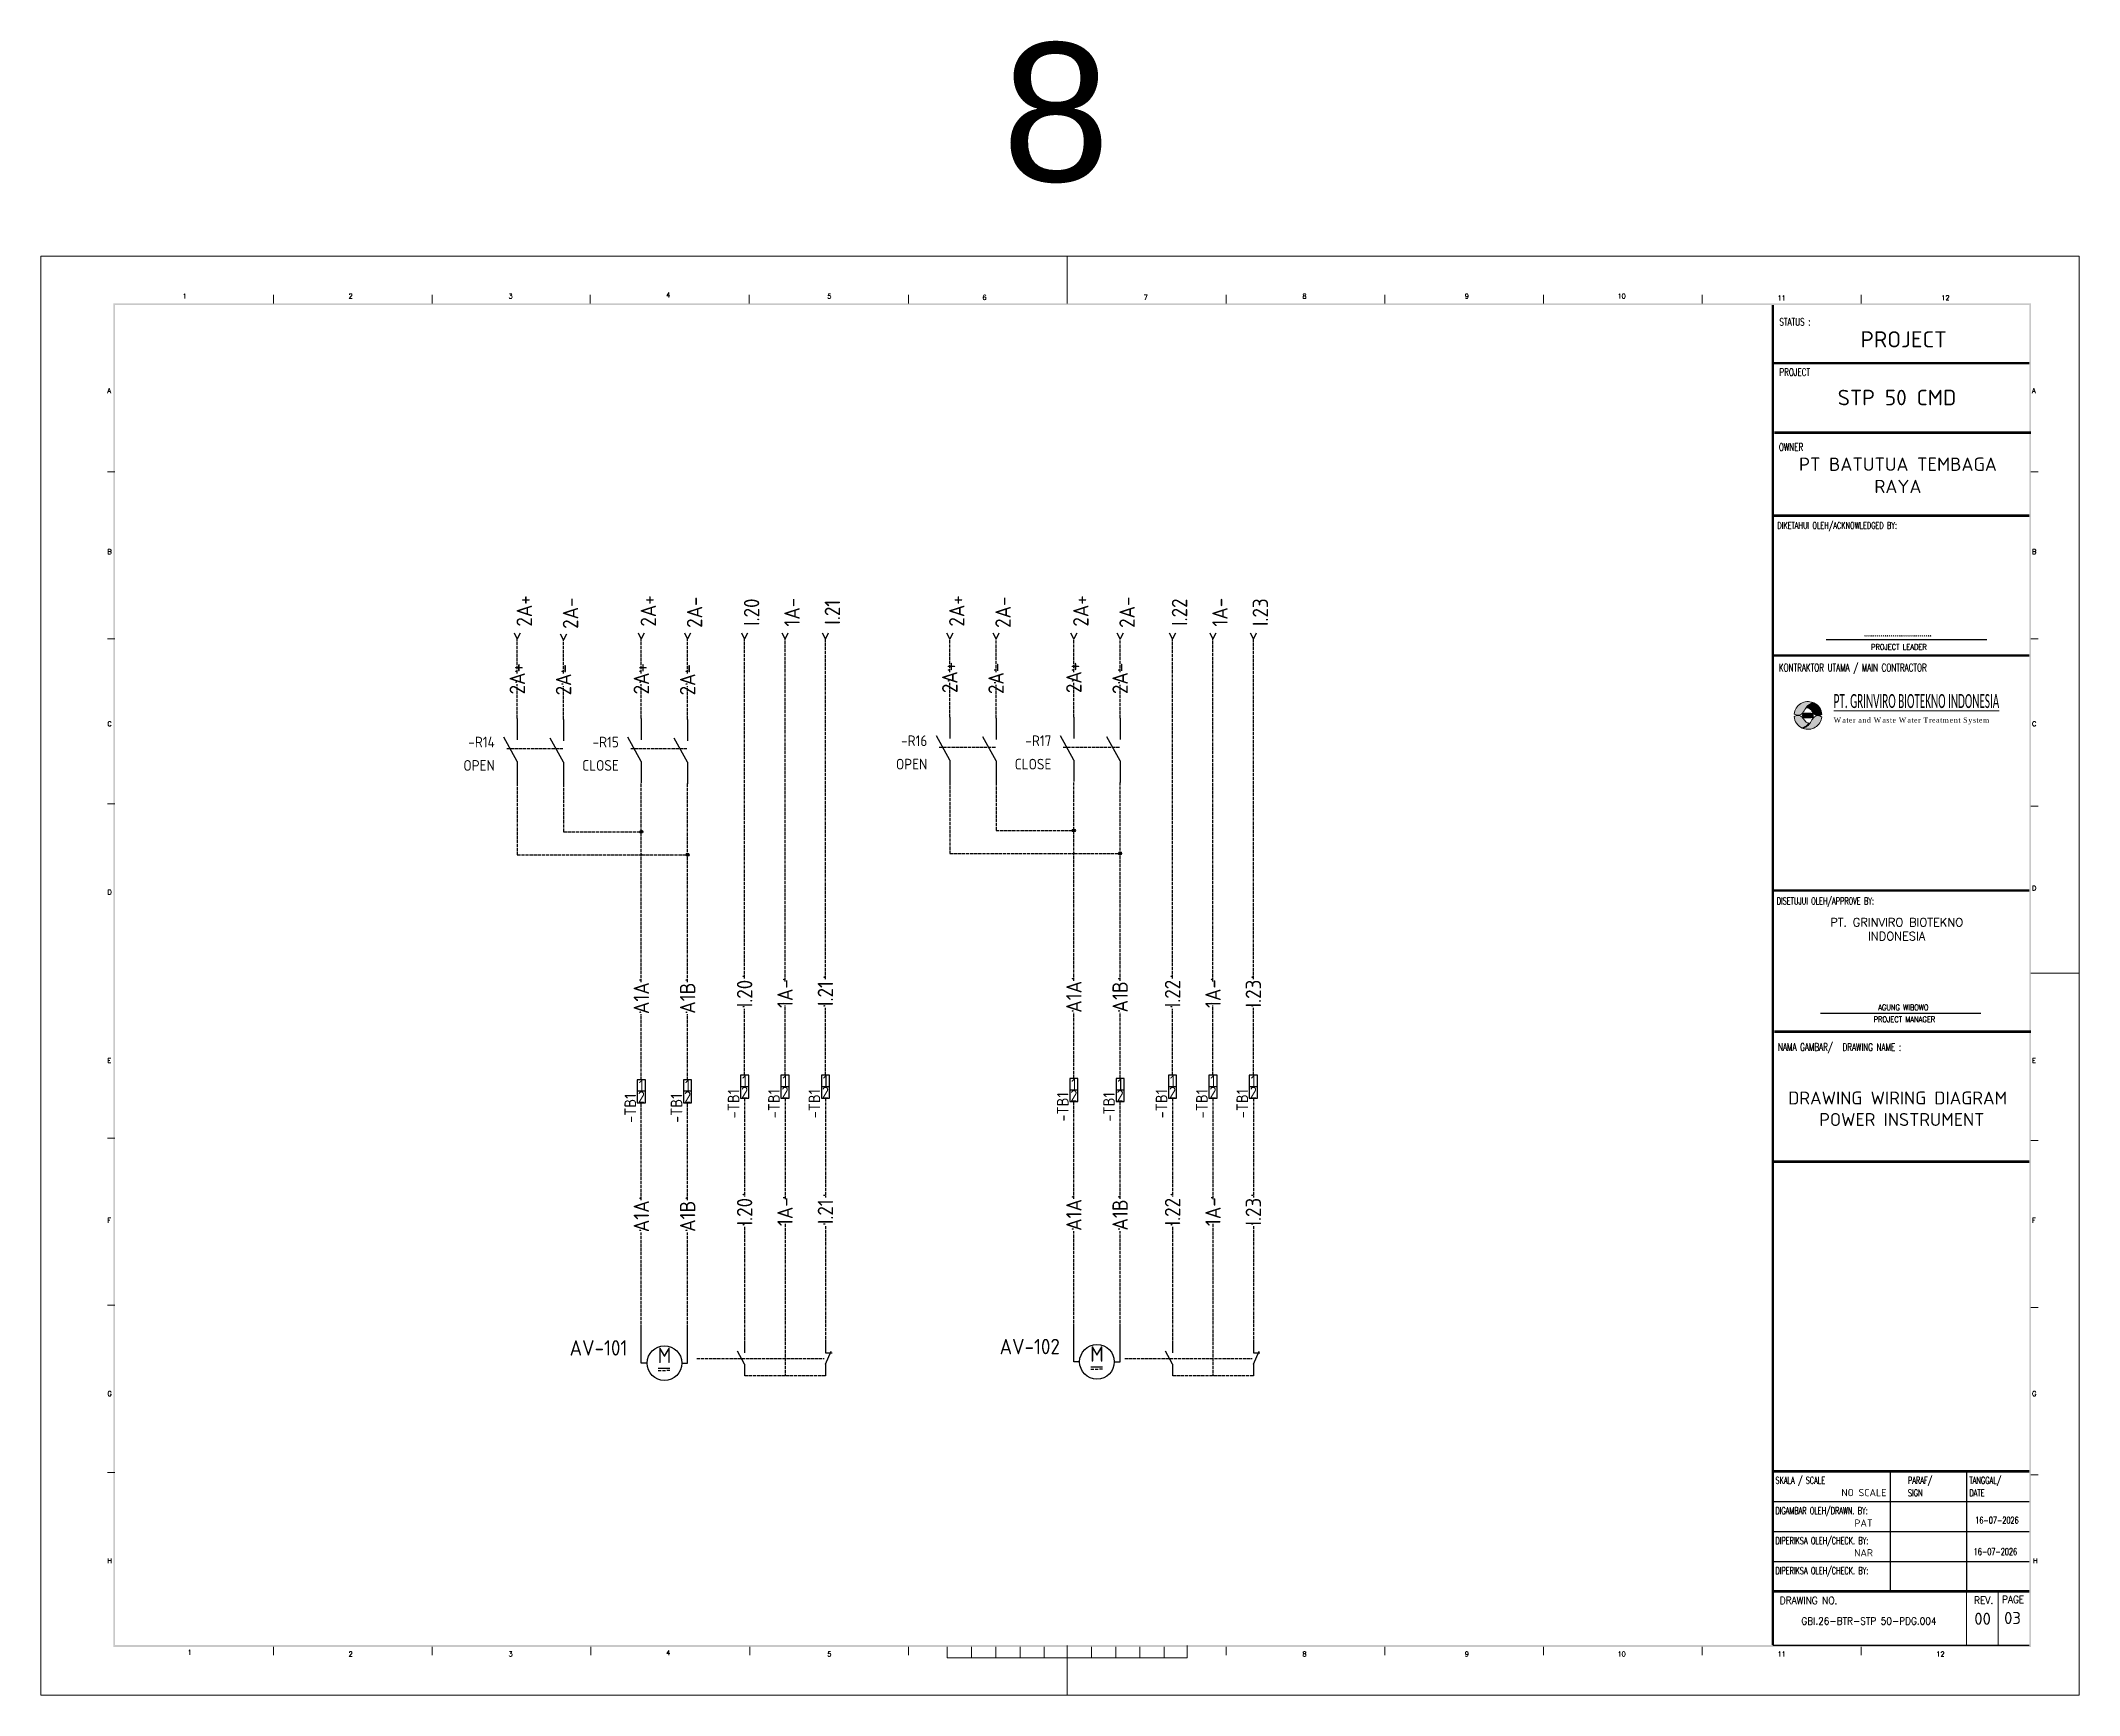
# Model space of a CAD drawing. Header units: millimetres. Extents: x 67033 to 212947, y 35102 to 335921.
# Drawn here: x 92624 to 100141, y 157136 to 163240 of the extents above; entities that cross this region are included whole.
import ezdxf
from ezdxf.enums import TextEntityAlignment as Align

# ---------------------------------------------------------------- set-up
doc = ezdxf.new("R2010")
doc.units = ezdxf.units.MM
doc.linetypes.add('ACAD_ISO02W100', pattern=[15, 12, -3])
doc.linetypes.add('DASHED', pattern=[0.75, 0.5, -0.25])
for name, color, linetype in [('BORDER', 7, 'Continuous'), ('DESC', 1, 'Continuous'), ('DESCCHILD', 20, 'Continuous'), ('LINK', 9, 'DASHED'), ('MISC', 2, 'Continuous'), ('RED_2.5mm^2', 1, 'Continuous'), ('S-Kop', 7, 'Continuous'), ('SYMS', 7, 'Continuous'), ('TAGS', 51, 'Continuous'), ('TERMS', 4, 'Continuous')]:
    doc.layers.add(name, color=color, linetype=linetype)
doc.layers.add('G-0.9', color=250, linetype='Continuous', lineweight=9)
doc.styles.add('3', font='ROMANS.SHX', dxfattribs={"width": 0.75})
doc.styles.add('ISOCPEUR', font='isocpeur.ttf')
doc.styles.add('ROMANS', font='romans.shx', dxfattribs={"height": 0.3})
doc.styles.get("Standard").update_dxf_attribs({"font": 'arial.ttf'})
doc.styles.add('WD_IEC', font='isocp2.shx', dxfattribs={"width": 0.9, "height": 4})

msp = doc.modelspace()

# ---------------------------------------------------------------- texts
at = {"attachment_point": 1}
for s, width, gutter_width, insert, char_height in [('8', 275674.441, 2556.3, (96168.9, 163232.6), 511.3), ('\\pxqc;{\\Fromans|c0;PT. GRINVIRO BIOTEKNO INDONESIA}', 651.474, 1.76, (99142.3, 160003.2), 30.82)]:
    msp.add_mtext_dynamic_manual_height_columns(s, width=width, gutter_width=gutter_width, heights=[0], dxfattribs=dict(at, insert=insert, char_height=char_height))
at = {"layer": 'BORDER', "linetype": 'Continuous', "lineweight": 9, "style": 'ROMANS'}
for s, height, p in [('1', 17.9, (93146.7, 162288.9)), ('2', 17.9, (93759, 162288.9)), ('3', 17.9, (94348.9, 162288.9)), ('4', 17.9, (94930, 162293.4)), ('5', 17.9, (95524.4, 162288.9)), ('8', 17.9, (97276.4, 162288.9)), ('9', 17.9, (97875.3, 162288.9)), ('10', 17.88, (98438.4, 162288.9)), ('6', 17.9, (96096.5, 162284.4)), ('7', 17.9, (96690.9, 162284.4)), ('11', 17.88, (99028.4, 162281.9)), ('12', 17.88, (99632.4, 162283)), ('A', 17.9, (92869.6, 161940.3)), ('A', 17.9, (99967, 161940.3)), ('B', 17.9, (92869.6, 161345.9)), ('B', 17.9, (99967, 161345.9)), ('C', 17.9, (92869.6, 160711.2)), ('C', 17.9, (99967, 160711.2)), ('D', 17.9, (92869.6, 160090)), ('D', 17.9, (99967, 160104.8)), ('E', 17.9, (92869.6, 159468.7)), ('E', 17.9, (99967, 159468.7)), ('F', 17.9, (92869.6, 158878.8)), ('F', 17.9, (99967, 158878.8)), ('G', 17.9, (92869.6, 158239.6)), ('G', 17.9, (99967, 158239.6)), ('H', 17.9, (92869.6, 157622.9)), ('H', 17.9, (99971.4, 157622.9)), ('1', 17.9, (93164.6, 157284.8)), ('2', 17.9, (93759, 157278.7)), ('3', 17.9, (94348.9, 157278.7)), ('4', 17.9, (94930, 157283.2)), ('5', 17.9, (95524.4, 157278.7)), ('8', 17.9, (97276.4, 157278.7)), ('9', 17.9, (97875.3, 157278.7)), ('10', 17.88, (98438.4, 157278.7)), ('11', 17.88, (99028.4, 157278.7)), ('12', 17.88, (99613.9, 157278.7))]:
    msp.add_text(s, height=height, dxfattribs=at).set_placement(p)
at = {"layer": 'BORDER', "linetype": 'Continuous', "lineweight": 9, "style": 'ISOCPEUR'}
for s, p in [('NO SCALE', (99347.3, 157870.1)), ('PAT', (99345.9, 157757.5)), ('NAR', (99345.9, 157648))]:
    msp.add_text(s, height=26.82, dxfattribs=at).set_placement(p, align=Align.CENTER)
at = {"layer": 'BORDER', "linetype": 'Continuous', "lineweight": 9, "style": 'ROMANS', "width": 0.9}
for s, height, p in [('DRAWING NO.', 26.816, (99143.2, 157472.1)), ('REV.', 26.82, (99788.8, 157472.7)), ('GBI.26-BTR-STP 50-PDG.004', 26.816, (99365.7, 157396.1))]:
    msp.add_text(s, height=height, dxfattribs=at).set_placement(p, align=Align.CENTER)
at = {"layer": 'BORDER', "color": 7, "lineweight": 9, "style": 'ROMANS', "width": 0.9}
msp.add_text('PAGE', height=26.82, dxfattribs=at).set_placement((99856.6, 157476))
at = {"layer": 'BORDER', "linetype": 'Continuous', "lineweight": 9, "style": 'ISOCPEUR'}
for s, p in [('00', (99784.9, 157418)), ('03', (99895.3, 157420.8))]:
    msp.add_text(s, height=44.69, dxfattribs=at).set_placement(p, align=Align.MIDDLE)
at = {"layer": 'BORDER', "color": 4, "lineweight": 9, "attachment_point": 5, "style": 'ISOCPEUR'}
for s, insert, char_height, width in [('{\\C256;PROJECT}', (99493.8, 162138.6), 59.592, 938.234), ('{\\C256;STP 50 CMD}', (99469.1, 161923.8), 57.208, 951.976), ('{\\C256;PT BATUTUA TEMBAGA RAYA}', (99472.6, 161636.7), 49.237, 788.086), ('{\\C256;DRAWING WIRING DIAGRAM  POWER INSTRUMENT}', (99487, 159299.7), 47.674, 951.976)]:
    msp.add_mtext(s, dxfattribs=dict(at, insert=insert, char_height=char_height, width=width))
at = {"layer": 'G-0.9', "color": 0, "linetype": 'ByBlock', "lineweight": 9, "insert": (99235.7, 160829.7), "char_height": 21.2734, "attachment_point": 1}
msp.add_mtext_dynamic_manual_height_columns('\\pxql;{\\fCalibri|b0|i0|c0|p34;\\H2.4242x;\\W0.51;\\LPT. GRINVIRO BIOTEKNO INDONESIA\\fBatang|b1|i0|c0|p18;\\H0.49499x;\\T0.95;\\P\\pq*;\\fBatang|b0|i0|c129|p18;\\H0.76917x;\\W0.8;\\T1.17;\\lWate\\fBatang|b0|i0|c0|p18;r and Waste Water Treatment System}', width=1321.664, gutter_width=2.34, heights=[0], dxfattribs=at)
at = {"layer": 'S-Kop', "color": 7, "linetype": 'ByBlock', "style": '3', "width": 0.7}
for s, height, p in [('STATUS :', 27.7, (99035.6, 162189.1)), ('PROJECT', 27.7, (99035.6, 162003.7)), ('OWNER', 27.7, (99033.7, 161727.2)), ('DIKETAHUI OLEH/ACKNOWLEDGED BY:', 25.177, (99028.1, 161439.2)), ('.................................', 25.177, (99347.4, 161043.9)), ('PROJECT LEADER', 20.981, (99373.8, 160993.2)), ('KONTRAKTOR UTAMA / MAIN CONTRACTOR', 27.695, (99033.7, 160913.4)), ('DISETUJUI OLEH/APPROVE BY:', 25.177, (99025.8, 160053.6)), ('AGUNG WIBOWO', 20.981, (99399.8, 159662.9)), ('PROJECT MANAGER', 20.981, (99383.2, 159618.9)), ('NAMA GAMBAR/', 27.695, (99030.7, 159513.6)), ('DRAWING NAME :', 27.695, (99268.3, 159513.1)), ('SKALA / SCALE', 25.177, (99020.9, 157916.2)), ('PARAF/', 25.18, (99509.6, 157916.3)), ('TANGGAL/', 25.18, (99736.4, 157916.3)), ('SIGN', 25.18, (99509.6, 157869.7)), ('DATE', 25.18, (99736.4, 157869.7)), ('DIGAMBAR OLEH/DRAWN. BY:', 25.177, (99020.9, 157804.4)), ('16-07-2026', 25.18, (99757.9, 157768.9)), ('DIPERIKSA OLEH/CHECK. BY:', 25.177, (99020.9, 157693.6)), ('16-07-2026', 25.18, (99752.1, 157652.9)), ('DIPERIKSA OLEH/CHECK. BY:', 25.177, (99020.9, 157582.8))]:
    msp.add_text(s, height=height, dxfattribs=at).set_placement(p)

# ---------------------------------------------------------------- blocks, each defined once
blk = doc.blocks.new('VMO1M6')
for p, q in [((-10.02, 0), (-10, 15)), ((10, 0), (10, 15)), ((-7.5, 0), (-10.02, 0)), ((7.5, 0), (10, 0)), ((-2.66, -2.16), (2.34, -2.16)), ((-2.66, -3.16), (-1.41, -3.16)), ((-0.81, -3.16), (0.49, -3.16)), ((2.34, -3.16), (1.09, -3.16))]:
    blk.add_line(p, q)
blk.add_circle((0, 0), 7.5)
at = {"style": 'WD_IEC'}
for tag, p in [('INST', (-16.04, 9.25)), ('RATING1', (-16.04, -0.8)), ('TAG1', (-16.04, 3.25)), ('LOC', (-16.04, 6.25)), ('DESC2', (-16.04, -11.1)), ('DESC1', (-16.04, -8.1)), ('DESC3', (-16.04, -14.1))]:
    blk.add_attdef(tag, text='', height=2.5, dxfattribs=at).set_placement(p, align=Align.RIGHT)
for tag, p in [('TERM01', (-10.52, 14.94)), ('TERM02', (9.48, 14.94))]:
    blk.add_attdef(tag, text='', height=2, rotation=90, dxfattribs=at).set_placement(p, align=Align.RIGHT)
at = {"style": 'WD_IEC', "flags": 1}
for tag, p, height in [('X2TERM01', (-10, 15), 0.32), ('X2TERM02', (10, 15), 0.32), ('MFG', (10.83, 2.04), 1.5), ('CAT', (10.83, -0.02), 1.5), ('ASSYCODE', (10.72, -6.29), 1), ('FAMILY', (10.72, -7.79), 1), ('CATDESC', (10.72, -9.29), 1)]:
    blk.add_attdef(tag, p, '', height=height, dxfattribs=at)
at = {"style": 'WD_IEC'}
blk.add_attdef('M', text='', height=2.5, dxfattribs=at).set_placement((0.02, 0.02), align=Align.CENTER)
at = {"lineweight": 15, "style": 'WD_IEC'}
blk.add_attdef('XREF', text='', height=2.5, dxfattribs=at).set_placement((-16.04, -5.1), align=Align.RIGHT)
at = {"style": 'WD_IEC', "width": 0.9}
blk.add_attdef('WDTAGALT', text='', height=2.5, dxfattribs=at).set_placement((-16.04, -17.1), align=Align.RIGHT)
blk = doc.blocks.new('HA1X2Y')
blk.add_lwpolyline([(1.25, 2.5), (0, 0), (-1.25, 2.5)])
at = {"style": 'WD_IEC', "flags": 8}
for tag, p in [('DESC1', (0, 7.6)), ('DESC2', (0, 3.75))]:
    blk.add_attdef(tag, text='', height=2.5, dxfattribs=at).set_placement(p, align=Align.CENTER)
at = {"style": 'WD_IEC', "flags": 1}
blk.add_attdef('X8TERM01', (0, 0), '', height=0.32, dxfattribs=at)
blk = doc.blocks.new('VT0_LGENERIC')
at = {"style": 'WD_IEC'}
blk.add_attdef('COLOR', text='', height=2.5, rotation=90, dxfattribs=at).set_placement((0, 0), align=Align.MIDDLE_CENTER)
at = {"style": 'WD_IEC', "flags": 1}
for tag, p in [('X2TERM01', (0, 4)), ('X8TERM01', (0, -4))]:
    blk.add_attdef(tag, p, '', height=0.16, rotation=90, dxfattribs=at)
at = {"style": 'WD_IEC'}
for tag, p in [('X2_TINY_DOT_DONT_REMOVE', (0, 4)), ('X8_TINY_DOT_DONT_REMOVE', (0, -4))]:
    blk.add_attdef(tag, p, '', height=0.0001, rotation=90, dxfattribs=at)
blk = doc.blocks.new('VSP1001')
for p, q in [((1.75, 5), (-1.75, 5)), ((-1.75, 5), (-1.75, -5)), ((1.75, -5), (1.75, 5)), ((1.75, 0), (-1.75, 0)), ((-1.75, -5), (1.75, -5))]:
    blk.add_line(p, q)
at = {"linetype": 'Continuous', "style": 'WD_IEC', "width": 0.9, "flags": 8}
blk.add_attdef('TERMDESC01', (-1, 6), '', height=2, rotation=90, dxfattribs=at)
blk.add_attdef('X2WIRE01', text='', height=2, rotation=90, dxfattribs=at).set_placement((1, 6), align=Align.TOP_LEFT)
at = {"style": 'WD_IEC'}
for tag, p in [('TAG1', (-4, -1)), ('INST', (-4, 5)), ('LOC', (-4, 2)), ('DESC2', (-4, -7.85)), ('DESC1', (-4, -4.1)), ('DESC3', (-4, -11.6))]:
    blk.add_attdef(tag, text='', height=2.5, dxfattribs=at).set_placement(p, align=Align.RIGHT)
for tag, p in [('TERM01', (0, 2.5)), ('TERM02', (0, -2.5))]:
    blk.add_attdef(tag, text='', height=2, dxfattribs=at).set_placement(p, align=Align.MIDDLE_CENTER)
at = {"style": 'WD_IEC', "width": 0.9, "flags": 1}
for tag, p in [('CAT', (-0.96, 0.48)), ('MFG', (-0.88, 1.65)), ('ACE_FLAG', (-0.5, 4.5)), ('X2TERM01', (0, 5)), ('ASSYCODE', (-1.03, -0.58)), ('FAMILY', (-1.03, -1.66)), ('X8TERM02', (0, -5))]:
    blk.add_attdef(tag, p, '', height=0.25, dxfattribs=at)
at = {"linetype": 'Continuous', "style": 'WD_IEC', "width": 0.9, "flags": 8}
blk.add_attdef('TERMDESC02', text='', height=2, rotation=90, dxfattribs=at).set_placement((-1, -6), align=Align.RIGHT)
blk.add_attdef('X8WIRE02', text='', height=2, rotation=90, dxfattribs=at).set_placement((1, -6), align=Align.TOP_RIGHT)
blk = doc.blocks.new('VCR21')
for p, q in [((0, 7.5), (0, 2.5)), ((0, -2.5), (-3.12, 3.12)), ((0, -2.5), (0, -7.5))]:
    blk.add_line(p, q)
at = {"style": 'WD_IEC'}
for tag, p in [('INST', (-5.25, 6.75)), ('LOC', (-5.25, 3.75)), ('TAG2', (-5.25, 0.75)), ('DESC1', (-5.25, -6.75)), ('XREF', (-5.25, -3.75)), ('DESC2', (-5.25, -9.75)), ('DESC3', (-5.25, -12.75))]:
    blk.add_attdef(tag, text='', height=2.5, dxfattribs=at).set_placement(p, align=Align.RIGHT)
blk.add_attdef('TERM01', text='', height=2, rotation=90, dxfattribs=at).set_placement((-1, 7.5), align=Align.RIGHT)
at = {"style": 'WD_IEC', "flags": 1}
for tag, p, height in [('X2TERM01', (0, 7.5), 0.32), ('X4LINK', (-2.75, 0), 0.32), ('X1LINK', (-0.5, 0), 0.32), ('CONTACT', (4, -3.5), 1), ('FAMILY', (4, -5), 1), ('COMMON', (5.25, -4.75), 1), ('X8TERM02', (0, -7.5), 0.32)]:
    blk.add_attdef(tag, p, '', height=height, dxfattribs=at)
at = {"style": 'WD_IEC'}
blk.add_attdef('TERM02', (-1, -7.5), '', height=2, rotation=90, dxfattribs=at)
blk = doc.blocks.new('VCR22')
for p, q in [((0, 7.5), (0, 2.5)), ((0, -2.5), (2.5, 3.12)), ((0, 2.5), (2.87, 2.5)), ((0, -2.5), (0, -7.5))]:
    blk.add_line(p, q)
at = {"style": 'WD_IEC'}
for tag, p in [('TAG2', (-5.25, -0.75)), ('INST', (-5.25, 5.25)), ('LOC', (-5.25, 2.25)), ('DESC2', (-5.25, -9.75)), ('DESC1', (-5.25, -6.75)), ('XREF', (-5.25, -3.75)), ('DESC3', (-5.25, -12.75))]:
    blk.add_attdef(tag, text='', height=2.5, dxfattribs=at).set_placement(p, align=Align.RIGHT)
blk.add_attdef('TERM01', text='', height=2, rotation=90, dxfattribs=at).set_placement((-1, 7.5), align=Align.RIGHT)
blk.add_attdef('TERM02', (-1, -7.5), '', height=2, rotation=90, dxfattribs=at)
at = {"style": 'WD_IEC', "flags": 1}
for tag, p, height in [('X4LINK', (-0.55, 0), 0.32), ('X2TERM01', (0, 7.5), 0.32), ('X1LINK', (1.92, 0), 0.32), ('X8TERM02', (0, -7.5), 0.32), ('CONTACT', (4, -3.5), 1), ('FAMILY', (4, -5), 1), ('COMMON', (5.25, -4.75), 1)]:
    blk.add_attdef(tag, p, '', height=height, dxfattribs=at)
blk = doc.blocks.new('WDDOT')
for radius in [0.72, 0.449, 0.223]:
    blk.add_circle((0, 0), radius)

# ---------------------------------------------------------------- hatches: boundary and pattern name
at = {"layer": 'G-0.9', "true_color": 0x139b48}
h = msp.add_hatch(color=114, dxfattribs=at)
edge = h.paths.add_edge_path(flags=0)
edge.add_spline(control_points=[(99192.2, 160745.9), (99191.6, 160746.2), (99190.3, 160746.8), (99188.7, 160747.4), (99187.5, 160747.9), (99186.5, 160748.3), (99185.6, 160748.7), (99184.6, 160749), (99183.6, 160749.3), (99182.6, 160749.6), (99181.6, 160749.8), (99180.6, 160750), (99179.6, 160750.1), (99178.2, 160750.2), (99176.5, 160750.2), (99174.8, 160750), (99173.4, 160749.7), (99172.5, 160749.4), (99171.5, 160749.1), (99170.5, 160748.7), (99169.6, 160748.3), (99168.3, 160747.6), (99166.8, 160746.8), (99165.1, 160745.6), (99163.6, 160744.2), (99162.1, 160742.8), (99160.7, 160741.3), (99159.4, 160739.7), (99158.4, 160738.3), (99157.6, 160737.2), (99156.8, 160736.1), (99156.1, 160734.9), (99155.4, 160733.8), (99154.8, 160732.9), (99154.3, 160732), (99153.8, 160731.1), (99153.3, 160730.2), (99152.6, 160729), (99151.9, 160727.8), (99151.2, 160726.7), (99150.7, 160725.8), (99150.2, 160724.9), (99149.5, 160723.8), (99148.5, 160722.3), (99147.4, 160720.7), (99145.7, 160718.5), (99143.4, 160715.9), (99140.4, 160713.1), (99137.2, 160710.5), (99134.3, 160708.7), (99131.9, 160707.4), (99130.1, 160706.5), (99128.2, 160705.6), (99125.7, 160704.5), (99123.8, 160703.7), (99122.6, 160703.1)], knot_values=[-1, -1, -1, -1, -0.977273, -0.954545, -0.943182, -0.931818, -0.920455, -0.909091, -0.897727, -0.886364, -0.875, -0.863636, -0.852273, -0.840909, -0.818182, -0.795455, -0.784091, -0.772727, -0.761364, -0.75, -0.738636, -0.727273, -0.704545, -0.681818, -0.659091, -0.636364, -0.613636, -0.590909, -0.568182, -0.556818, -0.545455, -0.522727, -0.511364, -0.5, -0.488636, -0.477273, -0.465909, -0.454545, -0.431818, -0.420455, -0.409091, -0.397727, -0.386364, -0.363636, -0.340909, -0.318182, -0.272727, -0.227273, -0.181818, -0.136364, -0.113636, -0.090909, -0.068182, -0.045455, 0, 0, 0, 0], degree=3, periodic=0)
edge.add_arc((99141.2, 160750.8), 51.2, 248.61951, 354.48381)
edge = h.paths.add_edge_path(flags=0)
edge.add_arc((99141.2, 160750.8), 51.2, 68.61951, 174.48381)
edge.add_spline(control_points=[(99090.3, 160755.7), (99090.9, 160755.4), (99092.1, 160754.8), (99093.7, 160754.2), (99095, 160753.7), (99095.9, 160753.3), (99096.9, 160752.9), (99097.8, 160752.6), (99098.8, 160752.3), (99099.8, 160752), (99100.8, 160751.8), (99101.8, 160751.6), (99102.9, 160751.5), (99104.2, 160751.4), (99105.9, 160751.4), (99107.6, 160751.6), (99109, 160751.9), (99110, 160752.2), (99111, 160752.5), (99111.9, 160752.9), (99112.9, 160753.3), (99114.1, 160754), (99115.6, 160754.8), (99117.3, 160756), (99118.9, 160757.4), (99120.4, 160758.8), (99121.7, 160760.3), (99123.1, 160761.9), (99124.3, 160763.5), (99125.3, 160765), (99126, 160766.1), (99126.6, 160767), (99127.1, 160767.8), (99127.6, 160768.7), (99128.1, 160769.6), (99128.7, 160770.5), (99129.2, 160771.4), (99129.7, 160772.3), (99130.2, 160773.2), (99130.7, 160774), (99131.2, 160774.9), (99131.7, 160775.8), (99132.3, 160776.7), (99133, 160777.8), (99133.9, 160779.3), (99135.1, 160780.9), (99136.7, 160783.1), (99139, 160785.7), (99142, 160788.5), (99145.3, 160791.1), (99148.2, 160792.9), (99150.6, 160794.2), (99153, 160795.4), (99156.1, 160796.8), (99158.6, 160797.9), (99159.9, 160798.5)], knot_values=[-1, -1, -1, -1, -0.977273, -0.954545, -0.943182, -0.931818, -0.920455, -0.909091, -0.897727, -0.886364, -0.875, -0.863636, -0.852273, -0.840909, -0.818182, -0.795455, -0.784091, -0.772727, -0.761364, -0.75, -0.738636, -0.727273, -0.704545, -0.681818, -0.659091, -0.636364, -0.613636, -0.590909, -0.568182, -0.545455, -0.534091, -0.522727, -0.511364, -0.5, -0.488636, -0.477273, -0.465909, -0.454545, -0.443182, -0.431818, -0.420455, -0.409091, -0.397727, -0.386364, -0.363636, -0.340909, -0.318182, -0.272727, -0.227273, -0.181818, -0.136364, -0.113636, -0.090909, -0.045455, 0, 0, 0, 0], degree=3, periodic=0)
at = {"layer": 'G-0.9', "true_color": 0x105689}
h = msp.add_hatch(color=146, dxfattribs=at)
edge = h.paths.add_edge_path(flags=0)
edge.add_arc((99141.2, 160750.8), 51.2, 3.79905, 64.97091)
edge.add_spline(control_points=[(99162.9, 160797.2), (99161.7, 160796.7), (99159.8, 160795.8), (99157.5, 160794.7), (99155.7, 160793.8), (99153.9, 160792.9), (99152.1, 160791.9), (99150.4, 160791), (99148.7, 160789.9), (99147.1, 160788.8), (99144.9, 160787.2), (99142.4, 160785.1), (99139.6, 160782.3), (99137.8, 160780.3), (99137, 160779.2)], knot_values=[0, 0, 0, 0, 0.125, 0.1875, 0.25, 0.3125, 0.375, 0.4375, 0.5, 0.5625, 0.625, 0.75, 0.875, 1, 1, 1, 1], degree=3, periodic=0)
edge.add_spline(control_points=[(99137, 160779.2), (99137.6, 160779.2), (99138.7, 160779.2), (99140.3, 160778.9), (99142, 160778.6), (99143.6, 160778.1), (99144.8, 160777.5), (99145.8, 160776.9), (99146.5, 160776.5), (99147.2, 160776), (99147.9, 160775.5), (99148.5, 160775), (99149.4, 160774.2), (99150.2, 160773.5), (99150.9, 160772.7), (99151.5, 160772.1), (99152.1, 160771.5), (99152.8, 160770.6), (99153.5, 160769.7), (99154.2, 160768.9), (99154.9, 160768), (99155.8, 160766.9), (99156.8, 160765.5), (99157.8, 160764.2), (99158.8, 160762.8), (99159.8, 160761.5), (99160.7, 160760.4), (99161.4, 160759.6), (99161.9, 160758.9), (99162.5, 160758.3), (99163, 160757.6), (99163.5, 160757.1), (99163.9, 160756.7), (99164.2, 160756.4), (99164.5, 160756.1), (99164.9, 160755.7), (99165.4, 160755.3), (99166, 160754.7), (99166.9, 160754), (99168.1, 160753.3), (99169.6, 160752.5), (99171.1, 160751.9), (99173.3, 160751.3), (99175.5, 160750.9), (99177.7, 160750.8), (99180, 160750.8), (99182.7, 160751.1), (99185.5, 160751.8), (99187.6, 160752.4), (99189.7, 160753.1), (99191.3, 160753.8), (99192.3, 160754.2)], knot_values=[0, 0, 0, 0, 0.025, 0.05, 0.075, 0.1, 0.125, 0.1375, 0.15, 0.1625, 0.175, 0.1875, 0.2, 0.225, 0.2375, 0.25, 0.2625, 0.275, 0.3, 0.3125, 0.325, 0.35, 0.375, 0.4, 0.425, 0.45, 0.475, 0.4875, 0.5, 0.5125, 0.525, 0.5375, 0.54375, 0.55, 0.55625, 0.5625, 0.575, 0.5875, 0.6, 0.625, 0.65, 0.675, 0.7, 0.75, 0.775, 0.8, 0.85, 0.9, 0.925, 0.95, 1, 1, 1, 1], degree=3, periodic=0)
edge = h.paths.add_edge_path(flags=0)
edge.add_arc((99141.2, 160750.8), 51.2, 183.79905, 244.97091, ccw=False)
edge.add_spline(control_points=[(99090.1, 160747.4), (99091.2, 160747.8), (99092.7, 160748.5), (99094.8, 160749.2), (99096.4, 160749.7), (99098.1, 160750.1), (99100.3, 160750.5), (99102.5, 160750.8), (99104.7, 160750.8), (99106.9, 160750.7), (99109.1, 160750.3), (99111.3, 160749.7), (99112.9, 160749.1), (99114.4, 160748.3), (99115.8, 160747.4), (99116.9, 160746.5), (99117.6, 160745.9), (99118, 160745.5), (99118.3, 160745.2), (99118.6, 160744.9), (99119, 160744.5), (99119.4, 160744), (99120, 160743.3), (99120.5, 160742.7), (99121.1, 160742), (99121.8, 160741.2), (99122.6, 160740.1), (99123.7, 160738.8), (99124.7, 160737.4), (99125.7, 160736.1), (99126.7, 160734.7), (99127.5, 160733.6), (99128.2, 160732.7), (99128.9, 160731.9), (99129.6, 160731), (99130.4, 160730.1), (99130.9, 160729.5), (99131.5, 160728.9), (99132.3, 160728.1), (99133.1, 160727.4), (99133.9, 160726.6), (99134.6, 160726.1), (99135.2, 160725.6), (99135.9, 160725.1), (99136.6, 160724.7), (99137.6, 160724.1), (99138.9, 160723.5), (99140.5, 160723), (99142.1, 160722.7), (99143.8, 160722.4), (99144.9, 160722.4), (99145.4, 160722.4)], knot_values=[0, 0, 0, 0, 0.05, 0.075, 0.1, 0.125, 0.15, 0.2, 0.225, 0.25, 0.3, 0.325, 0.35, 0.375, 0.4, 0.425, 0.4375, 0.44375, 0.45, 0.45625, 0.4625, 0.475, 0.4875, 0.5, 0.5125, 0.525, 0.55, 0.575, 0.6, 0.625, 0.65, 0.675, 0.6875, 0.7, 0.725, 0.7375, 0.75, 0.7625, 0.775, 0.8, 0.8125, 0.825, 0.8375, 0.85, 0.8625, 0.875, 0.9, 0.925, 0.95, 0.975, 1, 1, 1, 1], degree=3, periodic=0)
edge.add_spline(control_points=[(99145.4, 160722.4), (99144.6, 160721.3), (99142.8, 160719.3), (99140, 160716.5), (99137.5, 160714.4), (99135.4, 160712.8), (99133.7, 160711.7), (99132.1, 160710.6), (99130.3, 160709.7), (99128.5, 160708.7), (99126.8, 160707.8), (99125, 160706.9), (99122.6, 160705.8), (99120.8, 160704.9), (99119.6, 160704.4)], knot_values=[0, 0, 0, 0, 0.125, 0.25, 0.375, 0.4375, 0.5, 0.5625, 0.625, 0.6875, 0.75, 0.8125, 0.875, 1, 1, 1, 1], degree=3, periodic=0)
at = {"layer": 'G-0.9', "true_color": 0x000000}
h = msp.add_hatch(color=18, dxfattribs=at)
edge = h.paths.add_edge_path(flags=0)
edge.add_spline(control_points=[(99126.6, 160759.1), (99126.4, 160759), (99126, 160758.8), (99125.5, 160758.5), (99125.1, 160758.4), (99124.8, 160758.2), (99124.4, 160758), (99124.1, 160757.8), (99123.9, 160757.7), (99123.7, 160757.5), (99123.4, 160757.4), (99123.1, 160757.1), (99122.8, 160756.9), (99122.5, 160756.6), (99122.2, 160756.4), (99121.9, 160756), (99121.5, 160755.5), (99121.1, 160754.8), (99120.8, 160754.1), (99120.5, 160753.3), (99120.3, 160752.2), (99120.2, 160750.8), (99120.3, 160749.1), (99120.6, 160747.8), (99121, 160746.8), (99121.3, 160746.1), (99121.7, 160745.6), (99122, 160745.2), (99122.3, 160744.9), (99122.6, 160744.7), (99122.9, 160744.4), (99123.2, 160744.2), (99123.5, 160743.9), (99123.8, 160743.7), (99124.2, 160743.5), (99124.5, 160743.3), (99125, 160743), (99125.6, 160742.7), (99126.1, 160742.4), (99126.3, 160742.3)], knot_values=[0, 0, 0, 0, 0.035714, 0.053571, 0.071429, 0.089286, 0.107143, 0.125, 0.133929, 0.142857, 0.160714, 0.178571, 0.196429, 0.214286, 0.232143, 0.25, 0.285714, 0.321429, 0.357143, 0.392857, 0.428571, 0.5, 0.571429, 0.642857, 0.678571, 0.714286, 0.75, 0.767857, 0.785714, 0.803571, 0.821429, 0.839286, 0.857143, 0.875, 0.892857, 0.910714, 0.928571, 0.964286, 1, 1, 1, 1], degree=3, periodic=0)
edge.add_line((99126.3, 160742.3), (99136.2, 160742.3))
edge.add_line((99136.2, 160742.3), (99136.2, 160752.9))
edge.add_line((99136.2, 160752.9), (99128, 160752.9))
edge.add_line((99128, 160752.9), (99128, 160748.5))
edge.add_line((99128, 160748.5), (99131.9, 160748.5))
edge.add_line((99131.9, 160748.5), (99131.9, 160746.6))
edge.add_line((99131.9, 160746.6), (99127.6, 160746.6))
edge.add_spline(control_points=[(99127.6, 160746.6), (99127.4, 160746.6), (99127.2, 160746.8), (99126.9, 160746.9), (99126.7, 160747), (99126.5, 160747.1), (99126.3, 160747.3), (99126.2, 160747.3), (99126.1, 160747.4), (99125.9, 160747.5), (99125.7, 160747.7), (99125.5, 160747.9), (99125.3, 160748.2), (99125, 160748.6), (99124.9, 160749), (99124.6, 160749.8), (99124.5, 160750.8), (99124.6, 160751.8), (99124.8, 160752.4), (99125, 160752.8), (99125.2, 160753.1), (99125.3, 160753.3), (99125.4, 160753.4), (99125.6, 160753.6), (99125.7, 160753.7), (99125.9, 160753.8), (99126, 160753.9), (99126.1, 160754), (99126.1, 160754), (99126.3, 160754.1), (99126.4, 160754.2), (99126.6, 160754.3), (99126.8, 160754.4), (99127, 160754.5), (99127.2, 160754.7), (99127.4, 160754.8), (99127.5, 160754.8)], knot_values=[0, 0, 0, 0, 0.057692, 0.072115, 0.086538, 0.115385, 0.144231, 0.151442, 0.158654, 0.173077, 0.201923, 0.230769, 0.269231, 0.307692, 0.346154, 0.384615, 0.538462, 0.615385, 0.653846, 0.692308, 0.730769, 0.75, 0.769231, 0.788462, 0.807692, 0.826923, 0.836538, 0.846154, 0.855769, 0.865385, 0.884615, 0.903846, 0.923077, 0.942308, 0.961538, 1, 1, 1, 1], degree=3, periodic=0)
edge.add_line((99127.5, 160754.8), (99136.2, 160754.8))
edge.add_line((99136.2, 160754.8), (99136.2, 160759.1))
edge.add_line((99136.2, 160759.1), (99126.6, 160759.1))
h.paths.add_polyline_path([(99159.5, 160759.1), (99155.2, 160759.1), (99155.2, 160742.3), (99159.5, 160742.3)], flags=0)
edge = h.paths.add_edge_path(flags=0)
edge.add_line((99141.6, 160754.8), (99141.6, 160746.6))
edge.add_line((99141.6, 160746.6), (99148.4, 160746.6))
edge.add_spline(control_points=[(99148.4, 160746.6), (99148.5, 160746.6), (99148.6, 160746.7), (99148.7, 160746.8), (99148.8, 160746.9), (99148.9, 160747), (99148.9, 160747), (99149, 160747.1), (99149, 160747.1), (99149, 160747.1), (99149, 160747.2), (99149.1, 160747.2), (99149.1, 160747.3), (99149.1, 160747.3), (99149.1, 160747.4), (99149.1, 160747.5), (99149.1, 160747.6), (99149.1, 160747.6), (99149.1, 160747.7), (99149.1, 160747.7), (99149.1, 160747.7), (99149.1, 160747.8), (99149.1, 160747.8), (99149, 160747.9), (99149, 160747.9), (99149, 160747.9), (99149, 160748), (99148.9, 160748.1), (99148.8, 160748.2), (99148.7, 160748.3), (99148.6, 160748.4), (99148.6, 160748.5)], knot_values=[0, 0, 0, 0, 0.076923, 0.153846, 0.192308, 0.230769, 0.269231, 0.288462, 0.307692, 0.326923, 0.346154, 0.365385, 0.384615, 0.423077, 0.461538, 0.5, 0.538462, 0.576923, 0.596154, 0.615385, 0.634615, 0.653846, 0.673077, 0.692308, 0.711538, 0.730769, 0.769231, 0.807692, 0.846154, 0.923077, 1, 1, 1, 1], degree=3, periodic=0)
edge.add_line((99148.6, 160748.5), (99144.2, 160748.5))
edge.add_line((99144.2, 160748.5), (99144.2, 160752.9))
edge.add_line((99144.2, 160752.9), (99148.6, 160752.9))
edge.add_spline(control_points=[(99148.6, 160752.9), (99148.6, 160752.9), (99148.7, 160753), (99148.8, 160753.1), (99148.8, 160753.2), (99148.9, 160753.2), (99148.9, 160753.3), (99148.9, 160753.3), (99149, 160753.4), (99149, 160753.4), (99149, 160753.4), (99149, 160753.5), (99149.1, 160753.5), (99149.1, 160753.6), (99149.1, 160753.6), (99149.1, 160753.7), (99149.1, 160753.8), (99149.1, 160753.9), (99149.1, 160753.9), (99149.1, 160754), (99149.1, 160754.1), (99149.1, 160754.1), (99149.1, 160754.2), (99149, 160754.2), (99149, 160754.3), (99149, 160754.3), (99149, 160754.3), (99148.9, 160754.4), (99148.9, 160754.4), (99148.9, 160754.5), (99148.8, 160754.5), (99148.8, 160754.6), (99148.7, 160754.7), (99148.6, 160754.8), (99148.6, 160754.8)], knot_values=[0, 0, 0, 0, 0.090909, 0.136364, 0.159091, 0.181818, 0.204545, 0.227273, 0.25, 0.272727, 0.295455, 0.318182, 0.340909, 0.363636, 0.386364, 0.409091, 0.454545, 0.5, 0.545455, 0.590909, 0.613636, 0.636364, 0.659091, 0.681818, 0.704545, 0.727273, 0.75, 0.772727, 0.795455, 0.818182, 0.840909, 0.863636, 0.909091, 1, 1, 1, 1], degree=3, periodic=0)
edge.add_line((99148.6, 160754.8), (99141.6, 160754.8))
edge = h.paths.add_edge_path(flags=0)
edge.add_line((99137.4, 160759.1), (99149.7, 160759.1))
edge.add_spline(control_points=[(99149.7, 160759.1), (99149.9, 160759), (99150.1, 160758.9), (99150.4, 160758.8), (99150.6, 160758.7), (99150.8, 160758.6), (99151, 160758.4), (99151.2, 160758.4), (99151.3, 160758.3), (99151.4, 160758.2), (99151.5, 160758.1), (99151.6, 160758.1), (99151.8, 160757.9), (99152.1, 160757.6), (99152.3, 160757.3), (99152.5, 160757.1), (99152.7, 160756.8), (99152.8, 160756.6), (99152.9, 160756.3), (99153.1, 160756), (99153.2, 160755.6), (99153.3, 160755), (99153.4, 160754.3), (99153.4, 160753.7), (99153.4, 160753.2), (99153.3, 160752.8), (99153.3, 160752.4), (99153.2, 160752.1), (99153.1, 160751.9), (99153, 160751.7), (99152.9, 160751.5), (99152.8, 160751.3), (99152.7, 160751), (99152.5, 160750.8), (99152.5, 160750.7)], knot_values=[0, 0, 0, 0, 0.045455, 0.068182, 0.090909, 0.113636, 0.136364, 0.159091, 0.170455, 0.181818, 0.193182, 0.204545, 0.227273, 0.272727, 0.318182, 0.340909, 0.363636, 0.409091, 0.431818, 0.454545, 0.5, 0.545455, 0.636364, 0.681818, 0.727273, 0.772727, 0.818182, 0.840909, 0.863636, 0.886364, 0.909091, 0.931818, 0.954545, 1, 1, 1, 1], degree=3, periodic=0)
edge.add_spline(control_points=[(99152.5, 160750.7), (99152.5, 160750.5), (99152.6, 160750.3), (99152.8, 160750.1), (99152.9, 160749.9), (99152.9, 160749.7), (99153, 160749.5), (99153.1, 160749.3), (99153.2, 160749.1), (99153.2, 160748.9), (99153.3, 160748.7), (99153.4, 160748.3), (99153.4, 160747.9), (99153.4, 160747.3), (99153.4, 160746.6), (99153.2, 160745.9), (99153.1, 160745.4), (99153, 160745.1), (99152.9, 160744.9), (99152.8, 160744.7), (99152.7, 160744.5), (99152.5, 160744.2), (99152.3, 160743.9), (99152, 160743.5), (99151.7, 160743.3), (99151.5, 160743.2), (99151.3, 160743.1), (99151.1, 160743), (99150.9, 160742.9), (99150.8, 160742.8), (99150.6, 160742.7), (99150.4, 160742.6), (99150.1, 160742.5), (99149.9, 160742.4), (99149.8, 160742.3)], knot_values=[0, 0, 0, 0, 0.041667, 0.0625, 0.083333, 0.104167, 0.125, 0.145833, 0.166667, 0.1875, 0.208333, 0.25, 0.291667, 0.333333, 0.416667, 0.5, 0.541667, 0.5625, 0.583333, 0.604167, 0.625, 0.666667, 0.708333, 0.75, 0.791667, 0.8125, 0.833333, 0.854167, 0.875, 0.895833, 0.916667, 0.9375, 0.958333, 1, 1, 1, 1], degree=3, periodic=0)
edge.add_line((99149.8, 160742.3), (99137.4, 160742.3))
edge.add_line((99137.4, 160742.3), (99137.4, 160759.1))
at = {"layer": 'G-0.9', "true_color": 0xf26722}
h = msp.add_hatch(color=30, dxfattribs=at)
h.dxf.hatch_style = 1
edge = h.paths.add_edge_path()
edge.add_arc((99141.2, 160750.8), 51.2, 3.79905, 64.97091)
edge.add_spline(control_points=[(99162.9, 160797.2), (99161.6, 160796.7), (99159.8, 160795.8), (99157.4, 160794.7), (99155.7, 160793.8), (99153.9, 160792.9), (99152.1, 160792), (99150.4, 160791), (99148.7, 160789.9), (99147, 160788.8), (99144.9, 160787.2), (99142.4, 160785.1), (99139.6, 160782.3), (99137.8, 160780.3), (99137, 160779.2)], knot_values=[0, 0, 0, 0, 0.125, 0.1875, 0.25, 0.3125, 0.375, 0.4375, 0.5, 0.5625, 0.625, 0.75, 0.875, 1, 1, 1, 1], degree=3, periodic=0)
edge.add_spline(control_points=[(99137, 160779.2), (99137.5, 160779.2), (99138.7, 160779.2), (99140.3, 160778.9), (99142, 160778.6), (99143.6, 160778.1), (99144.8, 160777.5), (99145.8, 160776.9), (99146.5, 160776.5), (99147.2, 160776), (99147.9, 160775.5), (99148.5, 160775), (99149.3, 160774.2), (99150.2, 160773.5), (99150.9, 160772.7), (99151.5, 160772.1), (99152.1, 160771.5), (99152.8, 160770.6), (99153.5, 160769.8), (99154.2, 160768.9), (99154.9, 160768), (99155.7, 160766.9), (99156.8, 160765.5), (99157.8, 160764.2), (99158.8, 160762.8), (99159.8, 160761.5), (99160.7, 160760.4), (99161.4, 160759.6), (99161.9, 160758.9), (99162.5, 160758.3), (99163, 160757.7), (99163.5, 160757.1), (99163.9, 160756.7), (99164.2, 160756.4), (99164.4, 160756.1), (99164.9, 160755.8), (99165.4, 160755.3), (99166, 160754.7), (99166.9, 160754.1), (99168.1, 160753.3), (99169.6, 160752.6), (99171.1, 160751.9), (99173.3, 160751.3), (99175.5, 160750.9), (99177.7, 160750.8), (99179.9, 160750.8), (99182.7, 160751.2), (99185.5, 160751.8), (99187.6, 160752.4), (99189.7, 160753.2), (99191.2, 160753.8), (99192.3, 160754.2)], knot_values=[0, 0, 0, 0, 0.025, 0.05, 0.075, 0.1, 0.125, 0.1375, 0.15, 0.1625, 0.175, 0.1875, 0.2, 0.225, 0.2375, 0.25, 0.2625, 0.275, 0.3, 0.3125, 0.325, 0.35, 0.375, 0.4, 0.425, 0.45, 0.475, 0.4875, 0.5, 0.5125, 0.525, 0.5375, 0.54375, 0.55, 0.55625, 0.5625, 0.575, 0.5875, 0.6, 0.625, 0.65, 0.675, 0.7, 0.75, 0.775, 0.8, 0.85, 0.9, 0.925, 0.95, 1, 1, 1, 1], degree=3, periodic=0)

# ---------------------------------------------------------------- linework, layer by layer
at = {"color": 7, "linetype": 'ACAD_ISO02W100', "true_color": 0xffffff}
for p, q in [((94342.1, 160628.7), (94549.8, 160628.7)), ((94799.5, 160628.7), (95007.3, 160628.7)), ((95937.2, 160633.5), (96144.9, 160633.5)), ((96394.6, 160633.5), (96602.4, 160633.5))]:
    msp.add_line(p, q, dxfattribs=at)
at = {"layer": 'BORDER', "linetype": 'Continuous', "lineweight": 9}
for p, q in [((96409.3, 162445.3), (96409.3, 162271)), ((93481.9, 162302.3), (93481.9, 162271)), ((94067.4, 162302.3), (94067.4, 162271)), ((94650.4, 162302.3), (94650.4, 162271)), ((95235.9, 162302.3), (95235.9, 162271)), ((95823.8, 162302.3), (95823.8, 162271)), ((96994.8, 162302.3), (96994.8, 162271)), ((97580.3, 162302.3), (97580.3, 162271)), ((98165.8, 162302.3), (98165.8, 162271)), ((98751.3, 162302.3), (98751.3, 162271)), ((99336.8, 162302.3), (99336.8, 162271)), ((92896.4, 161649.8), (92869.6, 161649.8)), ((99989.3, 161649.8), (99962.5, 161649.8)), ((92896.4, 161033), (92869.6, 161033)), ((99989.3, 161033), (99962.5, 161033)), ((92896.4, 160425.2), (92869.6, 160425.2)), ((99989.3, 160416.2), (99962.5, 160416.2)), ((100141.3, 159799.5), (99962.5, 159799.5)), ((92896.4, 159191.6), (92869.6, 159191.6)), ((99989.3, 159182.7), (99962.5, 159182.7)), ((92896.4, 158574.8), (92869.6, 158574.8)), ((99989.3, 158565.9), (99962.5, 158565.9)), ((92896.4, 157958.1), (92869.6, 157958.1)), ((99989.3, 157949.1), (99962.5, 157949.1)), ((93481.9, 157314.5), (93481.9, 157283.2)), ((94067.4, 157314.5), (94067.4, 157283.2)), ((94652.9, 157314.5), (94652.9, 157283.2)), ((95238.3, 157314.5), (95238.3, 157283.2)), ((95823.8, 157314.5), (95823.8, 157283.2)), ((95966.9, 157274.2), (95966.9, 157314.5)), ((96409.3, 157274.2), (95966.9, 157274.2)), ((96056.2, 157274.2), (96056.2, 157314.5)), ((96056.2, 157274.2), (96056.2, 157314.5)), ((96145.6, 157274.2), (96145.6, 157314.5)), ((96145.6, 157314.5), (96145.6, 157274.2)), ((96235, 157274.2), (96235, 157314.5)), ((96235, 157274.2), (96235, 157314.5)), ((96324.4, 157274.2), (96324.4, 157314.5)), ((96324.4, 157314.5), (96324.4, 157274.2)), ((96409.3, 157318.9), (96409.3, 157274.2)), ((96409.3, 157274.2), (96409.3, 157314.5)), ((96409.3, 157310), (96409.3, 157135.7)), ((96851.8, 157274.2), (96409.3, 157274.2)), ((96498.7, 157274.2), (96498.7, 157314.5)), ((96498.7, 157274.2), (96498.7, 157314.5)), ((96588.1, 157274.2), (96588.1, 157314.5)), ((96588.1, 157314.5), (96588.1, 157274.2)), ((96677.5, 157274.2), (96677.5, 157314.5)), ((96677.5, 157274.2), (96677.5, 157314.5)), ((96766.9, 157274.2), (96766.9, 157314.5)), ((96766.9, 157314.5), (96766.9, 157274.2)), ((96851.8, 157318.9), (96851.8, 157274.2)), ((96994.8, 157314.5), (96994.8, 157283.2)), ((97580.3, 157314.5), (97580.3, 157283.2)), ((98165.8, 157314.5), (98165.8, 157283.2)), ((98751.3, 157314.5), (98751.3, 157283.2)), ((99336.8, 157314.5), (99336.8, 157283.2))]:
    msp.add_line(p, q, dxfattribs=at)
at = {"layer": 'BORDER', "lineweight": 9}
for p, q in [((99725.1, 157320.5), (99725.1, 157517.2)), ((99841.8, 157320.5), (99841.8, 157517.2))]:
    msp.add_line(p, q, dxfattribs=at)
at = {"layer": 'BORDER', "linetype": 'Continuous', "lineweight": 9}
msp.add_lwpolyline([(92623.7, 157135.7), (100141.3, 157135.7), (100141.3, 162445.3), (92623.7, 162445.3)], close=True, dxfattribs=at)
at = {"layer": 'BORDER', "lineweight": 9}
for points in [[(92897.7, 162265.2), (92891.5, 162271.5), (92897.7, 157320.5), (92891.5, 157314.1)], [(99956.7, 162265.2), (99962.9, 162271.5), (92897.7, 162265.2), (92891.5, 162271.5)], [(99956.7, 157320.5), (99962.9, 157314), (99956.7, 162265.2), (99962.9, 162271.5)], [(92897.7, 157320.5), (92891.5, 157314.1), (99956.7, 157320.5), (99962.9, 157314.1)]]:
    msp.add_trace(points, dxfattribs=at)
at = {"layer": 'G-0.9', "flags": 128}
for points in [[(99126.3, 160742.3), (99136.2, 160742.3), (99136.2, 160752.9), (99128, 160752.9), (99128, 160748.5), (99131.9, 160748.5), (99131.9, 160746.6), (99127.6, 160746.6)], [(99127.5, 160754.8), (99136.2, 160754.8), (99136.2, 160759.1), (99126.6, 160759.1)], [(99149.7, 160759.1), (99137.4, 160759.1), (99137.4, 160742.3), (99149.8, 160742.3)], [(99148.6, 160754.8), (99141.6, 160754.8), (99141.6, 160746.6), (99148.4, 160746.6)], [(99148.6, 160748.5), (99144.2, 160748.5), (99144.2, 160752.9), (99148.6, 160752.9)]]:
    msp.add_lwpolyline(points, dxfattribs=at)
msp.add_lwpolyline([(99155.2, 160759.1), (99155.2, 160742.3), (99159.5, 160742.3), (99159.5, 160759.1)], close=True, dxfattribs=at)
at = {"layer": 'G-0.9'}
for start, end in [(68.61951, 174.48381), (183.79905, 244.97091), (248.61951, 354.48381), (3.79905, 64.97091)]:
    msp.add_arc((99141.2, 160750.8), 51.2, start, end, dxfattribs=at)
for points, knots in [([(99145.4, 160722.4), (99144.2, 160722.5), (99141.9, 160722.6), (99138.1, 160723.7), (99131.4, 160728), (99126, 160735.9), (99120.2, 160743.2), (99116.3, 160747.3), (99111.9, 160749.6), (99107, 160750.9), (99101.4, 160750.8), (99095.6, 160749.6), (99092, 160748.1), (99090, 160747.4)], [0, 0, 0, 0, 0.800651, 1.518242, 2.532327, 5.936559, 7.573772, 8.70454, 9.56876, 10.74237, 11.970599, 13.185794, 14.545118, 14.545118, 14.545118, 14.545118]), ([(99090.3, 160755.7), (99092.7, 160754.6), (99097.5, 160752.4), (99106, 160750.6), (99116, 160754), (99126.6, 160765), (99133.1, 160780.5), (99146.2, 160792.6), (99155.3, 160796.5), (99159.9, 160798.5)], [0, 0, 0, 0, 1.77058, 3.393034, 5.562151, 8.247128, 13.149554, 16.315625, 19.557538, 19.557538, 19.557538, 19.557538]), ([(99126.6, 160759.1), (99124.8, 160758.2), (99121.3, 160756.6), (99119.7, 160750.8), (99121.2, 160745), (99124.6, 160743.2), (99126.3, 160742.3)], [0, 0, 0, 0, 1.229804, 2.437196, 3.580463, 4.824631, 4.824631, 4.824631, 4.824631]), ([(99192.2, 160745.9), (99189.7, 160747), (99185, 160749.2), (99176.4, 160751), (99166.5, 160747.6), (99155.8, 160736.6), (99149.3, 160721.1), (99136.3, 160709), (99127.2, 160705.1), (99122.6, 160703.1)], [0, 0, 0, 0, 1.77058, 3.393034, 5.562151, 8.247128, 13.149554, 16.315625, 19.557538, 19.557538, 19.557538, 19.557538]), ([(99127.5, 160754.8), (99126.7, 160754.4), (99125, 160753.5), (99124.3, 160750.6), (99125.2, 160747.7), (99126.9, 160746.9), (99127.6, 160746.6)], [0, 0, 0, 0, 0.584991, 1.189068, 1.826502, 2.358268, 2.358268, 2.358268, 2.358268]), ([(99162.9, 160797.2), (99160.2, 160796), (99153.9, 160793.1), (99144.6, 160787.7), (99139.4, 160782), (99137, 160779.2)], [0, 0, 0, 0, 1.905415, 4.517435, 6.909466, 6.909466, 6.909466, 6.909466]), ([(99137, 160779.2), (99138.2, 160779.1), (99140.6, 160779), (99144.3, 160777.9), (99151.1, 160773.6), (99156.4, 160765.7), (99162.3, 160758.4), (99166.2, 160754.3), (99170.5, 160752), (99175.4, 160750.7), (99181, 160750.8), (99186.8, 160752), (99190.5, 160753.5), (99192.4, 160754.2)], [0, 0, 0, 0, 0.800651, 1.518242, 2.532327, 5.936559, 7.573772, 8.70454, 9.56876, 10.74237, 11.970599, 13.185794, 14.545118, 14.545118, 14.545118, 14.545118]), ([(99148.6, 160748.5), (99148.9, 160748.1), (99149.5, 160747.5), (99148.8, 160746.9), (99148.4, 160746.6)], [0, 0, 0, 0, 0.2497945, 0.5029929, 0.5029929, 0.5029929, 0.5029929]), ([(99148.6, 160754.8), (99148.9, 160754.5), (99149.4, 160753.9), (99148.9, 160753.2), (99148.6, 160752.9)], [0, 0, 0, 0, 0.2433245, 0.4954782, 0.4954782, 0.4954782, 0.4954782]), ([(99149.7, 160759.1), (99150.6, 160758.7), (99152.3, 160757.9), (99153.4, 160755.2), (99153.5, 160752.6), (99152.8, 160751.2), (99152.5, 160750.7)], [0, 0, 0, 0, 0.612322, 1.188004, 1.787757, 2.213398, 2.213398, 2.213398, 2.213398]), ([(99149.8, 160742.3), (99150.6, 160742.7), (99152.4, 160743.4), (99153.4, 160746.1), (99153.5, 160748.7), (99152.8, 160750.1), (99152.5, 160750.7)], [0, 0, 0, 0, 0.594814, 1.170497, 1.77025, 2.195891, 2.195891, 2.195891, 2.195891]), ([(99119.6, 160704.4), (99122.2, 160705.6), (99128.5, 160708.5), (99137.8, 160713.9), (99143, 160719.6), (99145.4, 160722.4)], [0, 0, 0, 0, 1.905415, 4.517435, 6.909466, 6.909466, 6.909466, 6.909466])]:
    msp.add_open_spline(points, degree=3, knots=knots, dxfattribs=at)
at = {"layer": 'LINK', "linetype": 'ACAD_ISO02W100'}
for points in [[(95043.6, 158378.2), (95512.7, 158378.2)], [(96621.7, 158378.2), (97090.9, 158378.2)]]:
    msp.add_lwpolyline(points, dxfattribs=at)
at = {"layer": 'RED_2.5mm^2', "linetype": 'ACAD_ISO02W100'}
for p, q in [((94381, 160906.2), (94381, 161033)), ((94551.6, 160906), (94551.6, 161029.4)), ((94838.5, 160906.2), (94838.5, 161033)), ((95009.1, 160906), (95009.1, 161033)), ((95219.5, 159780.5), (95219.5, 161033)), ((95368.4, 159769.1), (95368.4, 161033)), ((95517.4, 159777.7), (95517.4, 161033)), ((95976.1, 160911), (95976.1, 161033)), ((96146.7, 160910.8), (96146.7, 161033)), ((96433.6, 160911), (96433.6, 161033)), ((96604.2, 160910.8), (96604.2, 161033)), ((96797.6, 159780.5), (96797.6, 161033)), ((96946.6, 159769.1), (96946.6, 161033)), ((97095.5, 159777.7), (97095.5, 161033)), ((94381, 160739.5), (94381, 160866.3)), ((94551.6, 160735.9), (94551.6, 160859.3)), ((94838.5, 160739.5), (94838.5, 160866.3)), ((95009.1, 160735.9), (95009.1, 160859.3)), ((95976.1, 160744.3), (95976.1, 160871.1)), ((96146.7, 160740.7), (96146.7, 160864.1)), ((96433.6, 160744.3), (96433.6, 160871.1)), ((96604.2, 160740.7), (96604.2, 160864.1)), ((94838.5, 159767.2), (94838.5, 160502.6)), ((95009.1, 159767.2), (95009.1, 160502.6)), ((96433.6, 159772), (96433.6, 160507.4)), ((96604.2, 159772), (96604.2, 160507.4)), ((95368.4, 159423.6), (95368.4, 159680.3)), ((96946.6, 159423.6), (96946.6, 159680.3)), ((94838.5, 159406.7), (94838.5, 159648.4)), ((95009.1, 159406.7), (95009.1, 159648.4)), ((95219.5, 159423.6), (95219.5, 159668.9)), ((95517.4, 159423.6), (95517.4, 159671.8)), ((96433.6, 159411.5), (96433.6, 159653.2)), ((96604.2, 159411.5), (96604.2, 159653.2)), ((96797.6, 159423.6), (96797.6, 159668.9)), ((97095.5, 159423.6), (97095.5, 159671.8)), ((94838.5, 158962.3), (94838.5, 159321.4)), ((95009.1, 158962.3), (95009.1, 159321.4)), ((95219.5, 159338.3), (95219.5, 158975.7)), ((95368.4, 159338.3), (95368.4, 158964.3)), ((95517.4, 159338.3), (95517.4, 158972.8)), ((96433.6, 158967.1), (96433.6, 159326.2)), ((96604.2, 158967.1), (96604.2, 159326.2)), ((96797.6, 159338.3), (96797.6, 158975.7)), ((96946.6, 159338.3), (96946.6, 158964.3)), ((97095.5, 159338.3), (97095.5, 158972.8)), ((95219.5, 158864.1), (95219.5, 158439.5)), ((95368.4, 158875.4), (95368.4, 158314.2)), ((95517.4, 158866.9), (95517.4, 158439.5)), ((96433.6, 158494), (96433.6, 158848.4)), ((96604.2, 158494), (96604.2, 158848.4)), ((96797.6, 158864.1), (96797.6, 158442.1)), ((96946.6, 158875.4), (96946.6, 158314.2)), ((97095.5, 158866.9), (97095.5, 158442.1)), ((94838.5, 158489.2), (94838.5, 158843.6)), ((95009.1, 158489.2), (95009.1, 158843.6)), ((95517.4, 158314.2), (95219.5, 158314.2)), ((97095.5, 158314.2), (96797.6, 158314.2))]:
    msp.add_line(p, q, dxfattribs=at)
at = {"layer": 'RED_2.5mm^2', "color": 1, "linetype": 'ACAD_ISO02W100'}
for p, q in [((94381, 160502.6), (94381, 160237)), ((95976.1, 160507.4), (95976.1, 160241.8)), ((96146.7, 160503.8), (96146.7, 160326.5)), ((94551.6, 160499), (94551.6, 160321.7)), ((94551.6, 160321.7), (94838.5, 160321.7)), ((96146.7, 160326.5), (96433.6, 160326.5)), ((94381, 160237), (94836.6, 160237)), ((94840.4, 160237), (95009.1, 160237)), ((95976.1, 160241.8), (96431.7, 160241.8)), ((96435.5, 160241.8), (96604.2, 160241.8))]:
    msp.add_line(p, q, dxfattribs=at)
for centre in [(94838.5, 160237), (96433.6, 160241.8)]:
    msp.add_arc(centre, 1.9, 0, 180, dxfattribs=at)
at = {"layer": 'S-Kop', "color": 7, "linetype": 'ByBlock'}
for p, q in [((99011, 162050.8), (99956.7, 162050.8)), ((99011, 157851.1), (99956.7, 157851.1)), ((99011, 157517.2), (99956.7, 157517.2))]:
    msp.add_line(p, q, dxfattribs=at)
at = {"layer": 'S-Kop', "color": 7}
for p, q in [((99011, 162050.8), (99956.7, 162050.8)), ((99017.2, 161794.4), (99962.9, 161794.4)), ((99017.2, 161794.4), (99962.9, 161794.4)), ((99962.9, 161794.4), (99017.2, 161794.4)), ((99962.9, 161794.4), (99017.2, 161794.4)), ((99017.2, 161794.4), (99962.9, 161794.4)), ((99017.2, 161794.4), (99962.9, 161794.4)), ((99962.9, 161794.4), (99017.2, 161794.4)), ((99011, 161488.2), (99956.7, 161488.2)), ((99011, 161488.2), (99956.7, 161488.2)), ((99956.7, 161488.2), (99011, 161488.2)), ((99956.7, 161488.2), (99011, 161488.2)), ((99011, 161488.2), (99956.7, 161488.2)), ((99011, 161488.2), (99956.7, 161488.2)), ((99956.7, 161488.2), (99011, 161488.2)), ((99800, 161030.2), (99208.1, 161030.2)), ((99779, 159651.2), (99187.2, 159651.2)), ((99956.7, 159104.1), (99011, 159104.1)), ((99444.3, 157961.9), (99444.3, 157518.7)), ((99725.1, 157961.9), (99725.1, 157517.2)), ((99011, 157851.1), (99956.7, 157851.1)), ((99011, 157740.3), (99956.7, 157740.3)), ((99011, 157629.5), (99956.7, 157629.5)), ((99011, 157518.7), (99956.7, 157518.7)), ((99956.7, 157518.7), (99011, 157518.7)), ((99011, 157517.2), (99956.7, 157517.2)), ((99011, 157517.2), (99956.7, 157517.2))]:
    msp.add_line(p, q, dxfattribs=at)
at = {"layer": 'S-Kop', "linetype": 'ByBlock'}
msp.add_line((99011, 157320.5), (99956.7, 157320.5), dxfattribs=at)
at = {"layer": 'S-Kop'}
msp.add_line((99011, 157320.5), (99956.7, 157320.5), dxfattribs=at)
at = {"layer": 'S-Kop', "color": 7}
for points, const_width in [([(99011, 162265.2), (99011, 157320.5)], 8.87), ([(99956.7, 162050.8), (99011, 162050.8)], 9.46), ([(99962.9, 161794.4), (99017.2, 161794.4)], 9.46), ([(99962.9, 161794.4), (99017.2, 161794.4)], 9.46), ([(99956.7, 161488.2), (99011, 161488.2)], 9.46), ([(99956.7, 161488.2), (99011, 161488.2)], 9.46), ([(99956.7, 160972.1), (99011, 160972.1)], 9.46), ([(99956.7, 160972.1), (99011, 160972.1)], 9.46), ([(99956.7, 160104.8), (99011, 160104.8)], 9.46), ([(99962.9, 159583.9), (99017.2, 159583.9)], 9.46), ([(99956.7, 159104.1), (99011, 159104.1)], 9.46), ([(99956.7, 157961.9), (99011, 157961.9)], 9.46), ([(99956.7, 157518.7), (99011, 157518.7)], 9.46)]:
    msp.add_lwpolyline(points, dxfattribs=dict(at, const_width=const_width))

# ---------------------------------------------------------------- block references
at = {"layer": 'SYMS', "linetype": 'ACAD_ISO02W100'}
ref = msp.add_blockref('HA1X2Y', (94381, 161033), dxfattribs=dict(at, xscale=8.528839452882746, yscale=8.528839452882746, zscale=8.528839452882746))
ref.add_attrib('DESC1', '2A+', dxfattribs={"layer": 'DESC', "height": 56.86, "rotation": 90, "style": 'WD_IEC', "flags": 8}).set_placement((94435.2, 161136.4), align=Align.CENTER)
ref = msp.add_blockref('HA1X2Y', (94551.6, 161029.4), dxfattribs=dict(at, xscale=8.528839452882746, yscale=8.528839452882746, zscale=8.528839452882746))
ref.add_attrib('DESC1', '2A-', dxfattribs={"layer": 'DESC', "height": 56.86, "rotation": 90, "style": 'WD_IEC', "flags": 8}).set_placement((94605.7, 161128.1), align=Align.CENTER)
ref = msp.add_blockref('HA1X2Y', (94838.5, 161033), dxfattribs=dict(at, xscale=8.528839452882746, yscale=8.528839452882746, zscale=8.528839452882746))
ref.add_attrib('DESC1', '2A+', dxfattribs={"layer": 'DESC', "height": 56.86, "rotation": 90, "style": 'WD_IEC', "flags": 8}).set_placement((94892.6, 161136.4), align=Align.CENTER)
ref = msp.add_blockref('HA1X2Y', (95009.1, 161033), dxfattribs=dict(at, xscale=8.528839452882746, yscale=8.528839452882746, zscale=8.528839452882746))
ref.add_attrib('DESC1', '2A-', dxfattribs={"layer": 'DESC', "height": 56.86, "rotation": 90, "style": 'WD_IEC', "flags": 8}).set_placement((95063.2, 161131.7), align=Align.CENTER)
ref = msp.add_blockref('HA1X2Y', (95219.5, 161033), dxfattribs=dict(at, xscale=8.528839452882746, yscale=8.528839452882746, zscale=8.528839452882746))
ref.add_attrib('DESC1', 'I.20', dxfattribs={"layer": 'DESC', "height": 56.86, "rotation": 90, "style": 'WD_IEC', "flags": 8}).set_placement((95273.6, 161131.7), align=Align.CENTER)
ref = msp.add_blockref('HA1X2Y', (95368.4, 161033), dxfattribs=dict(at, xscale=8.528839452882746, yscale=8.528839452882746, zscale=8.528839452882746))
ref.add_attrib('DESC1', '1A-', dxfattribs={"layer": 'DESC', "height": 56.86, "rotation": 90, "style": 'WD_IEC', "flags": 8}).set_placement((95422.6, 161131.7), align=Align.CENTER)
ref = msp.add_blockref('HA1X2Y', (95976.1, 161033), dxfattribs=dict(at, xscale=8.528839452882746, yscale=8.528839452882746, zscale=8.528839452882746))
ref.add_attrib('DESC1', '2A+', dxfattribs={"layer": 'DESC', "height": 56.86, "rotation": 90, "style": 'WD_IEC', "flags": 8}).set_placement((96030.3, 161136.4), align=Align.CENTER)
ref = msp.add_blockref('HA1X2Y', (96146.7, 161033), dxfattribs=dict(at, xscale=8.528839452882746, yscale=8.528839452882746, zscale=8.528839452882746))
ref.add_attrib('DESC1', '2A-', dxfattribs={"layer": 'DESC', "height": 56.86, "rotation": 90, "style": 'WD_IEC', "flags": 8}).set_placement((96200.9, 161131.7), align=Align.CENTER)
ref = msp.add_blockref('HA1X2Y', (96433.6, 161033), dxfattribs=dict(at, xscale=8.528839452882746, yscale=8.528839452882746, zscale=8.528839452882746))
ref.add_attrib('DESC1', '2A+', dxfattribs={"layer": 'DESC', "height": 56.86, "rotation": 90, "style": 'WD_IEC', "flags": 8}).set_placement((96487.7, 161136.4), align=Align.CENTER)
ref = msp.add_blockref('HA1X2Y', (96604.2, 161033), dxfattribs=dict(at, xscale=8.528839452882746, yscale=8.528839452882746, zscale=8.528839452882746))
ref.add_attrib('DESC1', '2A-', dxfattribs={"layer": 'DESC', "height": 56.86, "rotation": 90, "style": 'WD_IEC', "flags": 8}).set_placement((96658.3, 161131.7), align=Align.CENTER)
ref = msp.add_blockref('HA1X2Y', (96797.6, 161033), dxfattribs=dict(at, xscale=8.528839452882746, yscale=8.528839452882746, zscale=8.528839452882746))
ref.add_attrib('DESC1', 'I.22', dxfattribs={"layer": 'DESC', "height": 56.86, "rotation": 90, "style": 'WD_IEC', "flags": 8}).set_placement((96851.7, 161131.7), align=Align.CENTER)
ref = msp.add_blockref('HA1X2Y', (96946.6, 161033), dxfattribs=dict(at, xscale=8.528839452882746, yscale=8.528839452882746, zscale=8.528839452882746))
ref.add_attrib('DESC1', '1A-', dxfattribs={"layer": 'DESC', "height": 56.86, "rotation": 90, "style": 'WD_IEC', "flags": 8}).set_placement((97000.7, 161131.7), align=Align.CENTER)
ref = msp.add_blockref('HA1X2Y', (97095.5, 161033), dxfattribs=dict(at, xscale=8.528839452882746, yscale=8.528839452882746, zscale=8.528839452882746))
ref.add_attrib('DESC1', 'I.23', dxfattribs={"layer": 'DESC', "height": 56.86, "rotation": 90, "style": 'WD_IEC', "flags": 8}).set_placement((97149.7, 161131.7), align=Align.CENTER)
ref = msp.add_blockref('HA1X2Y', (95517.4, 161033), dxfattribs=dict(at, xscale=8.528839452882746, yscale=8.528839452882746, zscale=8.528839452882746))
ref.add_attrib('DESC1', 'I.21', dxfattribs={"layer": 'DESC', "height": 56.86, "rotation": 90, "style": 'WD_IEC', "flags": 8}).set_placement((95571.6, 161131.7), align=Align.CENTER)
ref = msp.add_blockref('VT0_LGENERIC', (94381, 160886.3), dxfattribs=dict(at, xscale=8.528839452882746, yscale=8.528839452882746, zscale=8.528839452882746))
ref.add_attrib('X8_TINY_DOT_DONT_REMOVE', '.', (94381, 160866.3), dxfattribs={"layer": 'MISC', "height": 56.9, "rotation": 90, "style": 'WD_IEC'})
ref.add_attrib('X2_TINY_DOT_DONT_REMOVE', '.', (94381, 160906.2), dxfattribs={"layer": 'MISC', "height": 56.9, "rotation": 90, "style": 'WD_IEC'})
ref.add_attrib('COLOR', '2A+', dxfattribs={"layer": 'MISC', "height": 56.86, "rotation": 90, "style": 'WD_IEC'}).set_placement((94381, 160886.3), align=Align.MIDDLE_CENTER)
ref = msp.add_blockref('VT0_LGENERIC', (94551.6, 160882.7), dxfattribs=dict(at, xscale=8.528839452882746, yscale=8.528839452882746, zscale=8.528839452882746))
ref.add_attrib('X8_TINY_DOT_DONT_REMOVE', '.', (94551.6, 160859.3), dxfattribs={"layer": 'MISC', "height": 56.9, "rotation": 90, "style": 'WD_IEC'})
ref.add_attrib('X2_TINY_DOT_DONT_REMOVE', '.', (94551.6, 160906), dxfattribs={"layer": 'MISC', "height": 56.9, "rotation": 90, "style": 'WD_IEC'})
ref.add_attrib('COLOR', '2A-', dxfattribs={"layer": 'MISC', "height": 56.86, "rotation": 90, "style": 'WD_IEC'}).set_placement((94551.6, 160882.7), align=Align.MIDDLE_CENTER)
ref = msp.add_blockref('VT0_LGENERIC', (94838.5, 160886.3), dxfattribs=dict(at, xscale=8.528839452882746, yscale=8.528839452882746, zscale=8.528839452882746))
ref.add_attrib('X8_TINY_DOT_DONT_REMOVE', '.', (94838.5, 160866.3), dxfattribs={"layer": 'MISC', "height": 56.9, "rotation": 90, "style": 'WD_IEC'})
ref.add_attrib('X2_TINY_DOT_DONT_REMOVE', '.', (94838.5, 160906.2), dxfattribs={"layer": 'MISC', "height": 56.9, "rotation": 90, "style": 'WD_IEC'})
ref.add_attrib('COLOR', '2A+', dxfattribs={"layer": 'MISC', "height": 56.86, "rotation": 90, "style": 'WD_IEC'}).set_placement((94838.5, 160886.3), align=Align.MIDDLE_CENTER)
ref = msp.add_blockref('VT0_LGENERIC', (95009.1, 160882.7), dxfattribs=dict(at, xscale=8.528839452882746, yscale=8.528839452882746, zscale=8.528839452882746))
ref.add_attrib('X8_TINY_DOT_DONT_REMOVE', '.', (95009.1, 160859.3), dxfattribs={"layer": 'MISC', "height": 56.9, "rotation": 90, "style": 'WD_IEC'})
ref.add_attrib('X2_TINY_DOT_DONT_REMOVE', '.', (95009.1, 160906), dxfattribs={"layer": 'MISC', "height": 56.9, "rotation": 90, "style": 'WD_IEC'})
ref.add_attrib('COLOR', '2A-', dxfattribs={"layer": 'MISC', "height": 56.86, "rotation": 90, "style": 'WD_IEC'}).set_placement((95009.1, 160882.7), align=Align.MIDDLE_CENTER)
ref = msp.add_blockref('VT0_LGENERIC', (95976.1, 160891), dxfattribs=dict(at, xscale=8.528839452882746, yscale=8.528839452882746, zscale=8.528839452882746))
ref.add_attrib('X8_TINY_DOT_DONT_REMOVE', '.', (95976.1, 160871.1), dxfattribs={"layer": 'MISC', "height": 56.9, "rotation": 90, "style": 'WD_IEC'})
ref.add_attrib('X2_TINY_DOT_DONT_REMOVE', '.', (95976.1, 160911), dxfattribs={"layer": 'MISC', "height": 56.9, "rotation": 90, "style": 'WD_IEC'})
ref.add_attrib('COLOR', '2A+', dxfattribs={"layer": 'MISC', "height": 56.86, "rotation": 90, "style": 'WD_IEC'}).set_placement((95976.1, 160891), align=Align.MIDDLE_CENTER)
ref = msp.add_blockref('VT0_LGENERIC', (96146.7, 160887.5), dxfattribs=dict(at, xscale=8.528839452882746, yscale=8.528839452882746, zscale=8.528839452882746))
ref.add_attrib('X8_TINY_DOT_DONT_REMOVE', '.', (96146.7, 160864.1), dxfattribs={"layer": 'MISC', "height": 56.9, "rotation": 90, "style": 'WD_IEC'})
ref.add_attrib('X2_TINY_DOT_DONT_REMOVE', '.', (96146.7, 160910.8), dxfattribs={"layer": 'MISC', "height": 56.9, "rotation": 90, "style": 'WD_IEC'})
ref.add_attrib('COLOR', '2A-', dxfattribs={"layer": 'MISC', "height": 56.86, "rotation": 90, "style": 'WD_IEC'}).set_placement((96146.7, 160887.5), align=Align.MIDDLE_CENTER)
ref = msp.add_blockref('VT0_LGENERIC', (96433.6, 160891), dxfattribs=dict(at, xscale=8.528839452882746, yscale=8.528839452882746, zscale=8.528839452882746))
ref.add_attrib('X8_TINY_DOT_DONT_REMOVE', '.', (96433.6, 160871.1), dxfattribs={"layer": 'MISC', "height": 56.9, "rotation": 90, "style": 'WD_IEC'})
ref.add_attrib('X2_TINY_DOT_DONT_REMOVE', '.', (96433.6, 160911), dxfattribs={"layer": 'MISC', "height": 56.9, "rotation": 90, "style": 'WD_IEC'})
ref.add_attrib('COLOR', '2A+', dxfattribs={"layer": 'MISC', "height": 56.86, "rotation": 90, "style": 'WD_IEC'}).set_placement((96433.6, 160891), align=Align.MIDDLE_CENTER)
ref = msp.add_blockref('VT0_LGENERIC', (96604.2, 160887.5), dxfattribs=dict(at, xscale=8.528839452882746, yscale=8.528839452882746, zscale=8.528839452882746))
ref.add_attrib('X8_TINY_DOT_DONT_REMOVE', '.', (96604.2, 160864.1), dxfattribs={"layer": 'MISC', "height": 56.9, "rotation": 90, "style": 'WD_IEC'})
ref.add_attrib('X2_TINY_DOT_DONT_REMOVE', '.', (96604.2, 160910.8), dxfattribs={"layer": 'MISC', "height": 56.9, "rotation": 90, "style": 'WD_IEC'})
ref.add_attrib('COLOR', '2A-', dxfattribs={"layer": 'MISC', "height": 56.86, "rotation": 90, "style": 'WD_IEC'}).set_placement((96604.2, 160887.5), align=Align.MIDDLE_CENTER)
at = {"layer": 'SYMS', "color": 2, "linetype": 'ACAD_ISO02W100'}
ref = msp.add_blockref('VCR21', (94381, 160621), dxfattribs=dict(at, xscale=15.79342358919356, yscale=15.79342358919356, zscale=15.79342358919356))
ref.add_attrib('DESC2', 'OPEN', dxfattribs={"layer": 'DESCCHILD', "height": 39.48, "style": 'WD_IEC'}).set_placement((94298.1, 160546.7), align=Align.RIGHT)
ref.add_attrib('TAG2', '-R14', dxfattribs={"layer": 'TAGS', "height": 39.48, "style": 'WD_IEC'}).set_placement((94298.1, 160632.9), align=Align.RIGHT)
at = {"layer": 'SYMS', "color": 2, "linetype": 'ACAD_ISO02W100', "xscale": 15.79342358919356, "yscale": 15.79342358919356, "zscale": 15.79342358919356}
for p in [(94551.6, 160617.5), (95009.1, 160617.5), (96146.7, 160622.3), (96604.2, 160622.3)]:
    msp.add_blockref('VCR21', p, dxfattribs=at)
at = {"layer": 'SYMS', "color": 2, "linetype": 'ACAD_ISO02W100'}
ref = msp.add_blockref('VCR21', (94838.5, 160621), dxfattribs=dict(at, xscale=15.79342358919356, yscale=15.79342358919356, zscale=15.79342358919356))
ref.add_attrib('DESC2', 'CLOSE', dxfattribs={"layer": 'DESCCHILD', "height": 39.48, "style": 'WD_IEC'}).set_placement((94755.6, 160546.7), align=Align.RIGHT)
ref.add_attrib('TAG2', '-R15', dxfattribs={"layer": 'TAGS', "height": 39.48, "style": 'WD_IEC'}).set_placement((94755.6, 160632.9), align=Align.RIGHT)
ref = msp.add_blockref('VCR21', (95976.1, 160625.8), dxfattribs=dict(at, xscale=15.79342358919356, yscale=15.79342358919356, zscale=15.79342358919356))
ref.add_attrib('DESC2', 'OPEN', dxfattribs={"layer": 'DESCCHILD', "height": 39.48, "style": 'WD_IEC'}).set_placement((95893.2, 160551.4), align=Align.RIGHT)
ref.add_attrib('TAG2', '-R16', dxfattribs={"layer": 'TAGS', "height": 39.48, "style": 'WD_IEC'}).set_placement((95893.2, 160637.7), align=Align.RIGHT)
ref = msp.add_blockref('VCR21', (96433.6, 160625.8), dxfattribs=dict(at, xscale=15.79342358919356, yscale=15.79342358919356, zscale=15.79342358919356))
ref.add_attrib('DESC2', 'CLOSE', dxfattribs={"layer": 'DESCCHILD', "height": 39.48, "style": 'WD_IEC'}).set_placement((96350.7, 160551.4), align=Align.RIGHT)
ref.add_attrib('TAG2', '-R17', dxfattribs={"layer": 'TAGS', "height": 39.48, "style": 'WD_IEC'}).set_placement((96350.7, 160637.7), align=Align.RIGHT)
at = {"layer": 'SYMS', "linetype": 'ACAD_ISO02W100'}
for name, p, xscale, yscale, zscale in [('WDDOT', (94838.5, 160321.7), 7.796166861741266, 7.796166861741266, 7.796166861741266), ('WDDOT', (96433.6, 160326.5), 7.796166861741266, 7.796166861741266, 7.796166861741266), ('WDDOT', (95009.1, 160237), 7.796166861741266, 7.796166861741266, 7.796166861741266), ('WDDOT', (96604.2, 160241.8), 7.796166861741266, 7.796166861741266, 7.796166861741266), ('VCR21', (95219.5, 158378.2), 8.528839452882746, 8.528839452882746, 8.528839452882746), ('VCR22', (95517.4, 158378.2), 8.528839452882746, 8.528839452882746, 8.528839452882746), ('VCR21', (96797.6, 158378.2), 8.528839452882746, 8.528839452882746, 8.528839452882746), ('VCR22', (97095.5, 158378.2), 8.528839452882746, 8.528839452882746, 8.528839452882746)]:
    msp.add_blockref(name, p, dxfattribs=dict(at, xscale=xscale, yscale=yscale, zscale=zscale))
ref = msp.add_blockref('VT0_LGENERIC', (94838.5, 159707.8), dxfattribs=dict(at, xscale=8.528839452882746, yscale=8.528839452882746, zscale=8.528839452882746))
ref.add_attrib('X8_TINY_DOT_DONT_REMOVE', '.', (94838.5, 159648.4), dxfattribs={"layer": 'MISC', "height": 56.9, "rotation": 90, "style": 'WD_IEC'})
ref.add_attrib('X2_TINY_DOT_DONT_REMOVE', '.', (94838.5, 159767.2), dxfattribs={"layer": 'MISC', "height": 56.9, "rotation": 90, "style": 'WD_IEC'})
ref.add_attrib('COLOR', 'A1A', dxfattribs={"layer": 'MISC', "height": 56.86, "rotation": 90, "style": 'WD_IEC'}).set_placement((94838.5, 159707.8), align=Align.MIDDLE_CENTER)
ref = msp.add_blockref('VT0_LGENERIC', (95009.1, 159707.8), dxfattribs=dict(at, xscale=8.528839452882746, yscale=8.528839452882746, zscale=8.528839452882746))
ref.add_attrib('X8_TINY_DOT_DONT_REMOVE', '.', (95009.1, 159648.4), dxfattribs={"layer": 'MISC', "height": 56.9, "rotation": 90, "style": 'WD_IEC'})
ref.add_attrib('X2_TINY_DOT_DONT_REMOVE', '.', (95009.1, 159767.2), dxfattribs={"layer": 'MISC', "height": 56.9, "rotation": 90, "style": 'WD_IEC'})
ref.add_attrib('COLOR', 'A1B', dxfattribs={"layer": 'MISC', "height": 56.86, "rotation": 90, "style": 'WD_IEC'}).set_placement((95009.1, 159707.8), align=Align.MIDDLE_CENTER)
ref = msp.add_blockref('VT0_LGENERIC', (95219.5, 159724.7), dxfattribs=dict(at, xscale=8.528839452882746, yscale=8.528839452882746, zscale=8.528839452882746))
ref.add_attrib('X8_TINY_DOT_DONT_REMOVE', '.', (95219.5, 159668.9), dxfattribs={"layer": 'MISC', "height": 56.9, "rotation": 90, "style": 'WD_IEC'})
ref.add_attrib('X2_TINY_DOT_DONT_REMOVE', '.', (95219.5, 159780.5), dxfattribs={"layer": 'MISC', "height": 56.9, "rotation": 90, "style": 'WD_IEC'})
ref.add_attrib('COLOR', 'I.20', dxfattribs={"layer": 'MISC', "height": 56.86, "rotation": 90, "style": 'WD_IEC'}).set_placement((95219.5, 159724.7), align=Align.MIDDLE_CENTER)
ref = msp.add_blockref('VT0_LGENERIC', (95368.4, 159724.7), dxfattribs=dict(at, xscale=8.528839452882746, yscale=8.528839452882746, zscale=8.528839452882746))
ref.add_attrib('X8_TINY_DOT_DONT_REMOVE', '.', (95368.4, 159680.3), dxfattribs={"layer": 'MISC', "height": 56.9, "rotation": 90, "style": 'WD_IEC'})
ref.add_attrib('X2_TINY_DOT_DONT_REMOVE', '.', (95368.4, 159769.1), dxfattribs={"layer": 'MISC', "height": 56.9, "rotation": 90, "style": 'WD_IEC'})
ref.add_attrib('COLOR', '1A-', dxfattribs={"layer": 'MISC', "height": 56.86, "rotation": 90, "style": 'WD_IEC'}).set_placement((95368.4, 159724.7), align=Align.MIDDLE_CENTER)
ref = msp.add_blockref('VT0_LGENERIC', (95517.4, 159724.7), dxfattribs=dict(at, xscale=8.528839452882746, yscale=8.528839452882746, zscale=8.528839452882746))
ref.add_attrib('X8_TINY_DOT_DONT_REMOVE', '.', (95517.4, 159671.8), dxfattribs={"layer": 'MISC', "height": 56.9, "rotation": 90, "style": 'WD_IEC'})
ref.add_attrib('X2_TINY_DOT_DONT_REMOVE', '.', (95517.4, 159777.7), dxfattribs={"layer": 'MISC', "height": 56.9, "rotation": 90, "style": 'WD_IEC'})
ref.add_attrib('COLOR', 'I.21', dxfattribs={"layer": 'MISC', "height": 56.86, "rotation": 90, "style": 'WD_IEC'}).set_placement((95517.4, 159724.7), align=Align.MIDDLE_CENTER)
ref = msp.add_blockref('VT0_LGENERIC', (96433.6, 159712.6), dxfattribs=dict(at, xscale=8.528839452882746, yscale=8.528839452882746, zscale=8.528839452882746))
ref.add_attrib('X8_TINY_DOT_DONT_REMOVE', '.', (96433.6, 159653.2), dxfattribs={"layer": 'MISC', "height": 56.9, "rotation": 90, "style": 'WD_IEC'})
ref.add_attrib('X2_TINY_DOT_DONT_REMOVE', '.', (96433.6, 159772), dxfattribs={"layer": 'MISC', "height": 56.9, "rotation": 90, "style": 'WD_IEC'})
ref.add_attrib('COLOR', 'A1A', dxfattribs={"layer": 'MISC', "height": 56.86, "rotation": 90, "style": 'WD_IEC'}).set_placement((96433.6, 159712.6), align=Align.MIDDLE_CENTER)
ref = msp.add_blockref('VT0_LGENERIC', (96604.2, 159712.6), dxfattribs=dict(at, xscale=8.528839452882746, yscale=8.528839452882746, zscale=8.528839452882746))
ref.add_attrib('X8_TINY_DOT_DONT_REMOVE', '.', (96604.2, 159653.2), dxfattribs={"layer": 'MISC', "height": 56.9, "rotation": 90, "style": 'WD_IEC'})
ref.add_attrib('X2_TINY_DOT_DONT_REMOVE', '.', (96604.2, 159772), dxfattribs={"layer": 'MISC', "height": 56.9, "rotation": 90, "style": 'WD_IEC'})
ref.add_attrib('COLOR', 'A1B', dxfattribs={"layer": 'MISC', "height": 56.86, "rotation": 90, "style": 'WD_IEC'}).set_placement((96604.2, 159712.6), align=Align.MIDDLE_CENTER)
ref = msp.add_blockref('VT0_LGENERIC', (96797.6, 159724.7), dxfattribs=dict(at, xscale=8.528839452882746, yscale=8.528839452882746, zscale=8.528839452882746))
ref.add_attrib('X8_TINY_DOT_DONT_REMOVE', '.', (96797.6, 159668.9), dxfattribs={"layer": 'MISC', "height": 56.9, "rotation": 90, "style": 'WD_IEC'})
ref.add_attrib('X2_TINY_DOT_DONT_REMOVE', '.', (96797.6, 159780.5), dxfattribs={"layer": 'MISC', "height": 56.9, "rotation": 90, "style": 'WD_IEC'})
ref.add_attrib('COLOR', 'I.22', dxfattribs={"layer": 'MISC', "height": 56.86, "rotation": 90, "style": 'WD_IEC'}).set_placement((96797.6, 159724.7), align=Align.MIDDLE_CENTER)
ref = msp.add_blockref('VT0_LGENERIC', (96946.6, 159724.7), dxfattribs=dict(at, xscale=8.528839452882746, yscale=8.528839452882746, zscale=8.528839452882746))
ref.add_attrib('X8_TINY_DOT_DONT_REMOVE', '.', (96946.6, 159680.3), dxfattribs={"layer": 'MISC', "height": 56.9, "rotation": 90, "style": 'WD_IEC'})
ref.add_attrib('X2_TINY_DOT_DONT_REMOVE', '.', (96946.6, 159769.1), dxfattribs={"layer": 'MISC', "height": 56.9, "rotation": 90, "style": 'WD_IEC'})
ref.add_attrib('COLOR', '1A-', dxfattribs={"layer": 'MISC', "height": 56.86, "rotation": 90, "style": 'WD_IEC'}).set_placement((96946.6, 159724.7), align=Align.MIDDLE_CENTER)
ref = msp.add_blockref('VT0_LGENERIC', (97095.5, 159724.7), dxfattribs=dict(at, xscale=8.528839452882746, yscale=8.528839452882746, zscale=8.528839452882746))
ref.add_attrib('X8_TINY_DOT_DONT_REMOVE', '.', (97095.5, 159671.8), dxfattribs={"layer": 'MISC', "height": 56.9, "rotation": 90, "style": 'WD_IEC'})
ref.add_attrib('X2_TINY_DOT_DONT_REMOVE', '.', (97095.5, 159777.7), dxfattribs={"layer": 'MISC', "height": 56.9, "rotation": 90, "style": 'WD_IEC'})
ref.add_attrib('COLOR', 'I.23', dxfattribs={"layer": 'MISC', "height": 56.86, "rotation": 90, "style": 'WD_IEC'}).set_placement((97095.5, 159724.7), align=Align.MIDDLE_CENTER)
ref = msp.add_blockref('VSP1001', (94838.5, 159364), dxfattribs=dict(at, xscale=8.528839452882746, yscale=8.528839452882746, zscale=8.528839452882746))
ref.add_attrib('TAG1', '-TB1', dxfattribs={"layer": 'TAGS', "height": 42.64, "rotation": 90, "style": 'WD_IEC'}).set_placement((94819, 159355.5), align=Align.RIGHT)
ref.add_attrib('TERM01', '1', dxfattribs={"layer": 'TERMS', "height": 42.6, "style": 'WD_IEC'}).set_placement((94838.5, 159385.4), align=Align.MIDDLE_CENTER)
ref.add_attrib('TERM02', '2', dxfattribs={"layer": 'TERMS', "height": 42.6, "style": 'WD_IEC'}).set_placement((94838.5, 159342.7), align=Align.MIDDLE_CENTER)
ref = msp.add_blockref('VSP1001', (95009.1, 159364), dxfattribs=dict(at, xscale=8.528839452882746, yscale=8.528839452882746, zscale=8.528839452882746))
ref.add_attrib('TAG1', '-TB1', dxfattribs={"layer": 'TAGS', "height": 42.64, "rotation": 90, "style": 'WD_IEC'}).set_placement((94989.5, 159355.5), align=Align.RIGHT)
ref.add_attrib('TERM01', '1', dxfattribs={"layer": 'TERMS', "height": 42.6, "style": 'WD_IEC'}).set_placement((95009.1, 159385.4), align=Align.MIDDLE_CENTER)
ref.add_attrib('TERM02', '2', dxfattribs={"layer": 'TERMS', "height": 42.6, "style": 'WD_IEC'}).set_placement((95009.1, 159342.7), align=Align.MIDDLE_CENTER)
ref = msp.add_blockref('VSP1001', (95219.5, 159380.9), dxfattribs=dict(at, xscale=8.528839452882746, yscale=8.528839452882746, zscale=8.528839452882746))
ref.add_attrib('TAG1', '-TB1', dxfattribs={"layer": 'TAGS', "height": 42.64, "rotation": 90, "style": 'WD_IEC'}).set_placement((95199.9, 159372.4), align=Align.RIGHT)
ref.add_attrib('TERM01', '1', dxfattribs={"layer": 'TERMS', "height": 42.6, "style": 'WD_IEC'}).set_placement((95219.5, 159402.3), align=Align.MIDDLE_CENTER)
ref.add_attrib('TERM02', '2', dxfattribs={"layer": 'TERMS', "height": 42.6, "style": 'WD_IEC'}).set_placement((95219.5, 159359.6), align=Align.MIDDLE_CENTER)
ref = msp.add_blockref('VSP1001', (95368.4, 159380.9), dxfattribs=dict(at, xscale=8.528839452882746, yscale=8.528839452882746, zscale=8.528839452882746))
ref.add_attrib('TAG1', '-TB1', dxfattribs={"layer": 'TAGS', "height": 42.64, "rotation": 90, "style": 'WD_IEC'}).set_placement((95348.9, 159372.4), align=Align.RIGHT)
ref.add_attrib('TERM01', '1', dxfattribs={"layer": 'TERMS', "height": 42.6, "style": 'WD_IEC'}).set_placement((95368.4, 159402.3), align=Align.MIDDLE_CENTER)
ref.add_attrib('TERM02', '2', dxfattribs={"layer": 'TERMS', "height": 42.6, "style": 'WD_IEC'}).set_placement((95368.4, 159359.6), align=Align.MIDDLE_CENTER)
ref = msp.add_blockref('VSP1001', (95517.4, 159380.9), dxfattribs=dict(at, xscale=8.528839452882746, yscale=8.528839452882746, zscale=8.528839452882746))
ref.add_attrib('TAG1', '-TB1', dxfattribs={"layer": 'TAGS', "height": 42.64, "rotation": 90, "style": 'WD_IEC'}).set_placement((95497.9, 159372.4), align=Align.RIGHT)
ref.add_attrib('TERM01', '1', dxfattribs={"layer": 'TERMS', "height": 42.6, "style": 'WD_IEC'}).set_placement((95517.4, 159402.3), align=Align.MIDDLE_CENTER)
ref.add_attrib('TERM02', '2', dxfattribs={"layer": 'TERMS', "height": 42.6, "style": 'WD_IEC'}).set_placement((95517.4, 159359.6), align=Align.MIDDLE_CENTER)
ref = msp.add_blockref('VSP1001', (96433.6, 159368.8), dxfattribs=dict(at, xscale=8.528839452882746, yscale=8.528839452882746, zscale=8.528839452882746))
ref.add_attrib('TAG1', '-TB1', dxfattribs={"layer": 'TAGS', "height": 42.64, "rotation": 90, "style": 'WD_IEC'}).set_placement((96414.1, 159360.3), align=Align.RIGHT)
ref.add_attrib('TERM01', '1', dxfattribs={"layer": 'TERMS', "height": 42.6, "style": 'WD_IEC'}).set_placement((96433.6, 159390.2), align=Align.MIDDLE_CENTER)
ref.add_attrib('TERM02', '2', dxfattribs={"layer": 'TERMS', "height": 42.6, "style": 'WD_IEC'}).set_placement((96433.6, 159347.5), align=Align.MIDDLE_CENTER)
ref = msp.add_blockref('VSP1001', (96604.2, 159368.8), dxfattribs=dict(at, xscale=8.528839452882746, yscale=8.528839452882746, zscale=8.528839452882746))
ref.add_attrib('TAG1', '-TB1', dxfattribs={"layer": 'TAGS', "height": 42.64, "rotation": 90, "style": 'WD_IEC'}).set_placement((96584.6, 159360.3), align=Align.RIGHT)
ref.add_attrib('TERM01', '1', dxfattribs={"layer": 'TERMS', "height": 42.6, "style": 'WD_IEC'}).set_placement((96604.2, 159390.2), align=Align.MIDDLE_CENTER)
ref.add_attrib('TERM02', '2', dxfattribs={"layer": 'TERMS', "height": 42.6, "style": 'WD_IEC'}).set_placement((96604.2, 159347.5), align=Align.MIDDLE_CENTER)
ref = msp.add_blockref('VSP1001', (96797.6, 159380.9), dxfattribs=dict(at, xscale=8.528839452882746, yscale=8.528839452882746, zscale=8.528839452882746))
ref.add_attrib('TAG1', '-TB1', dxfattribs={"layer": 'TAGS', "height": 42.64, "rotation": 90, "style": 'WD_IEC'}).set_placement((96778.1, 159372.4), align=Align.RIGHT)
ref.add_attrib('TERM01', '1', dxfattribs={"layer": 'TERMS', "height": 42.6, "style": 'WD_IEC'}).set_placement((96797.6, 159402.3), align=Align.MIDDLE_CENTER)
ref.add_attrib('TERM02', '2', dxfattribs={"layer": 'TERMS', "height": 42.6, "style": 'WD_IEC'}).set_placement((96797.6, 159359.6), align=Align.MIDDLE_CENTER)
ref = msp.add_blockref('VSP1001', (96946.6, 159380.9), dxfattribs=dict(at, xscale=8.528839452882746, yscale=8.528839452882746, zscale=8.528839452882746))
ref.add_attrib('TAG1', '-TB1', dxfattribs={"layer": 'TAGS', "height": 42.64, "rotation": 90, "style": 'WD_IEC'}).set_placement((96927, 159372.4), align=Align.RIGHT)
ref.add_attrib('TERM01', '1', dxfattribs={"layer": 'TERMS', "height": 42.6, "style": 'WD_IEC'}).set_placement((96946.6, 159402.3), align=Align.MIDDLE_CENTER)
ref.add_attrib('TERM02', '2', dxfattribs={"layer": 'TERMS', "height": 42.6, "style": 'WD_IEC'}).set_placement((96946.6, 159359.6), align=Align.MIDDLE_CENTER)
ref = msp.add_blockref('VSP1001', (97095.5, 159380.9), dxfattribs=dict(at, xscale=8.528839452882746, yscale=8.528839452882746, zscale=8.528839452882746))
ref.add_attrib('TAG1', '-TB1', dxfattribs={"layer": 'TAGS', "height": 42.64, "rotation": 90, "style": 'WD_IEC'}).set_placement((97076, 159372.4), align=Align.RIGHT)
ref.add_attrib('TERM01', '1', dxfattribs={"layer": 'TERMS', "height": 42.6, "style": 'WD_IEC'}).set_placement((97095.5, 159402.3), align=Align.MIDDLE_CENTER)
ref.add_attrib('TERM02', '2', dxfattribs={"layer": 'TERMS', "height": 42.6, "style": 'WD_IEC'}).set_placement((97095.5, 159359.6), align=Align.MIDDLE_CENTER)
ref = msp.add_blockref('VT0_LGENERIC', (94838.5, 158903), dxfattribs=dict(at, xscale=8.528839452882746, yscale=8.528839452882746, zscale=8.528839452882746))
ref.add_attrib('X8_TINY_DOT_DONT_REMOVE', '.', (94838.5, 158843.6), dxfattribs={"layer": 'MISC', "height": 56.9, "rotation": 90, "style": 'WD_IEC'})
ref.add_attrib('X2_TINY_DOT_DONT_REMOVE', '.', (94838.5, 158962.3), dxfattribs={"layer": 'MISC', "height": 56.9, "rotation": 90, "style": 'WD_IEC'})
ref.add_attrib('COLOR', 'A1A', dxfattribs={"layer": 'MISC', "height": 56.86, "rotation": 90, "style": 'WD_IEC'}).set_placement((94838.5, 158903), align=Align.MIDDLE_CENTER)
ref = msp.add_blockref('VT0_LGENERIC', (95009.1, 158903), dxfattribs=dict(at, xscale=8.528839452882746, yscale=8.528839452882746, zscale=8.528839452882746))
ref.add_attrib('X8_TINY_DOT_DONT_REMOVE', '.', (95009.1, 158843.6), dxfattribs={"layer": 'MISC', "height": 56.9, "rotation": 90, "style": 'WD_IEC'})
ref.add_attrib('X2_TINY_DOT_DONT_REMOVE', '.', (95009.1, 158962.3), dxfattribs={"layer": 'MISC', "height": 56.9, "rotation": 90, "style": 'WD_IEC'})
ref.add_attrib('COLOR', 'A1B', dxfattribs={"layer": 'MISC', "height": 56.86, "rotation": 90, "style": 'WD_IEC'}).set_placement((95009.1, 158903), align=Align.MIDDLE_CENTER)
ref = msp.add_blockref('VT0_LGENERIC', (95219.5, 158919.9), dxfattribs=dict(at, xscale=8.528839452882746, yscale=8.528839452882746, zscale=8.528839452882746))
ref.add_attrib('X8_TINY_DOT_DONT_REMOVE', '.', (95219.5, 158864.1), dxfattribs={"layer": 'MISC', "height": 56.9, "rotation": 90, "style": 'WD_IEC'})
ref.add_attrib('X2_TINY_DOT_DONT_REMOVE', '.', (95219.5, 158975.7), dxfattribs={"layer": 'MISC', "height": 56.9, "rotation": 90, "style": 'WD_IEC'})
ref.add_attrib('COLOR', 'I.20', dxfattribs={"layer": 'MISC', "height": 56.86, "rotation": 90, "style": 'WD_IEC'}).set_placement((95219.5, 158919.9), align=Align.MIDDLE_CENTER)
ref = msp.add_blockref('VT0_LGENERIC', (95368.4, 158919.9), dxfattribs=dict(at, xscale=8.528839452882746, yscale=8.528839452882746, zscale=8.528839452882746))
ref.add_attrib('X8_TINY_DOT_DONT_REMOVE', '.', (95368.4, 158875.4), dxfattribs={"layer": 'MISC', "height": 56.9, "rotation": 90, "style": 'WD_IEC'})
ref.add_attrib('X2_TINY_DOT_DONT_REMOVE', '.', (95368.4, 158964.3), dxfattribs={"layer": 'MISC', "height": 56.9, "rotation": 90, "style": 'WD_IEC'})
ref.add_attrib('COLOR', '1A-', dxfattribs={"layer": 'MISC', "height": 56.86, "rotation": 90, "style": 'WD_IEC'}).set_placement((95368.4, 158919.9), align=Align.MIDDLE_CENTER)
ref = msp.add_blockref('VT0_LGENERIC', (95517.4, 158919.9), dxfattribs=dict(at, xscale=8.528839452882746, yscale=8.528839452882746, zscale=8.528839452882746))
ref.add_attrib('X8_TINY_DOT_DONT_REMOVE', '.', (95517.4, 158866.9), dxfattribs={"layer": 'MISC', "height": 56.9, "rotation": 90, "style": 'WD_IEC'})
ref.add_attrib('X2_TINY_DOT_DONT_REMOVE', '.', (95517.4, 158972.8), dxfattribs={"layer": 'MISC', "height": 56.9, "rotation": 90, "style": 'WD_IEC'})
ref.add_attrib('COLOR', 'I.21', dxfattribs={"layer": 'MISC', "height": 56.86, "rotation": 90, "style": 'WD_IEC'}).set_placement((95517.4, 158919.9), align=Align.MIDDLE_CENTER)
ref = msp.add_blockref('VT0_LGENERIC', (96433.6, 158907.8), dxfattribs=dict(at, xscale=8.528839452882746, yscale=8.528839452882746, zscale=8.528839452882746))
ref.add_attrib('X8_TINY_DOT_DONT_REMOVE', '.', (96433.6, 158848.4), dxfattribs={"layer": 'MISC', "height": 56.9, "rotation": 90, "style": 'WD_IEC'})
ref.add_attrib('X2_TINY_DOT_DONT_REMOVE', '.', (96433.6, 158967.1), dxfattribs={"layer": 'MISC', "height": 56.9, "rotation": 90, "style": 'WD_IEC'})
ref.add_attrib('COLOR', 'A1A', dxfattribs={"layer": 'MISC', "height": 56.86, "rotation": 90, "style": 'WD_IEC'}).set_placement((96433.6, 158907.8), align=Align.MIDDLE_CENTER)
ref = msp.add_blockref('VT0_LGENERIC', (96604.2, 158907.8), dxfattribs=dict(at, xscale=8.528839452882746, yscale=8.528839452882746, zscale=8.528839452882746))
ref.add_attrib('X8_TINY_DOT_DONT_REMOVE', '.', (96604.2, 158848.4), dxfattribs={"layer": 'MISC', "height": 56.9, "rotation": 90, "style": 'WD_IEC'})
ref.add_attrib('X2_TINY_DOT_DONT_REMOVE', '.', (96604.2, 158967.1), dxfattribs={"layer": 'MISC', "height": 56.9, "rotation": 90, "style": 'WD_IEC'})
ref.add_attrib('COLOR', 'A1B', dxfattribs={"layer": 'MISC', "height": 56.86, "rotation": 90, "style": 'WD_IEC'}).set_placement((96604.2, 158907.8), align=Align.MIDDLE_CENTER)
ref = msp.add_blockref('VT0_LGENERIC', (96797.6, 158919.9), dxfattribs=dict(at, xscale=8.528839452882746, yscale=8.528839452882746, zscale=8.528839452882746))
ref.add_attrib('X8_TINY_DOT_DONT_REMOVE', '.', (96797.6, 158864.1), dxfattribs={"layer": 'MISC', "height": 56.9, "rotation": 90, "style": 'WD_IEC'})
ref.add_attrib('X2_TINY_DOT_DONT_REMOVE', '.', (96797.6, 158975.7), dxfattribs={"layer": 'MISC', "height": 56.9, "rotation": 90, "style": 'WD_IEC'})
ref.add_attrib('COLOR', 'I.22', dxfattribs={"layer": 'MISC', "height": 56.86, "rotation": 90, "style": 'WD_IEC'}).set_placement((96797.6, 158919.9), align=Align.MIDDLE_CENTER)
ref = msp.add_blockref('VT0_LGENERIC', (96946.6, 158919.9), dxfattribs=dict(at, xscale=8.528839452882746, yscale=8.528839452882746, zscale=8.528839452882746))
ref.add_attrib('X8_TINY_DOT_DONT_REMOVE', '.', (96946.6, 158875.4), dxfattribs={"layer": 'MISC', "height": 56.9, "rotation": 90, "style": 'WD_IEC'})
ref.add_attrib('X2_TINY_DOT_DONT_REMOVE', '.', (96946.6, 158964.3), dxfattribs={"layer": 'MISC', "height": 56.9, "rotation": 90, "style": 'WD_IEC'})
ref.add_attrib('COLOR', '1A-', dxfattribs={"layer": 'MISC', "height": 56.86, "rotation": 90, "style": 'WD_IEC'}).set_placement((96946.6, 158919.9), align=Align.MIDDLE_CENTER)
ref = msp.add_blockref('VT0_LGENERIC', (97095.5, 158919.9), dxfattribs=dict(at, xscale=8.528839452882746, yscale=8.528839452882746, zscale=8.528839452882746))
ref.add_attrib('X8_TINY_DOT_DONT_REMOVE', '.', (97095.5, 158866.9), dxfattribs={"layer": 'MISC', "height": 56.9, "rotation": 90, "style": 'WD_IEC'})
ref.add_attrib('X2_TINY_DOT_DONT_REMOVE', '.', (97095.5, 158972.8), dxfattribs={"layer": 'MISC', "height": 56.9, "rotation": 90, "style": 'WD_IEC'})
ref.add_attrib('COLOR', 'I.23', dxfattribs={"layer": 'MISC', "height": 56.86, "rotation": 90, "style": 'WD_IEC'}).set_placement((97095.5, 158919.9), align=Align.MIDDLE_CENTER)
ref = msp.add_blockref('VMO1M6', (94923.8, 158361.3), dxfattribs=dict(at, xscale=8.528839452882746, yscale=8.528839452882746, zscale=8.528839452882746))
ref.add_attrib('M', 'M', dxfattribs={"layer": 'MISC', "height": 56.9, "style": 'WD_IEC'}).set_placement((94923.9, 158361.4), align=Align.CENTER)
ref.add_attrib('TAG1', 'AV-101', dxfattribs={"layer": 'TAGS', "height": 56.86, "style": 'WD_IEC'}).set_placement((94787, 158389), align=Align.RIGHT)
ref = msp.add_blockref('VMO1M6', (96518.9, 158366.1), dxfattribs=dict(at, xscale=8.528839452882746, yscale=8.528839452882746, zscale=8.528839452882746))
ref.add_attrib('M', 'M', dxfattribs={"layer": 'MISC', "height": 56.9, "style": 'WD_IEC'}).set_placement((96519, 158366.2), align=Align.CENTER)
ref.add_attrib('TAG1', 'AV-102', dxfattribs={"layer": 'TAGS', "height": 56.86, "style": 'WD_IEC'}).set_placement((96382.1, 158393.8), align=Align.RIGHT)

msp.set_redraw_order([(e.dxf.handle, doc.entitydb.next_handle()) for e in msp.query("TEXT MTEXT ATTDEF DIMENSION ARC_DIMENSION")])  # texts and dimensions are drawn at this point

doc.saveas('drawing.dxf')
